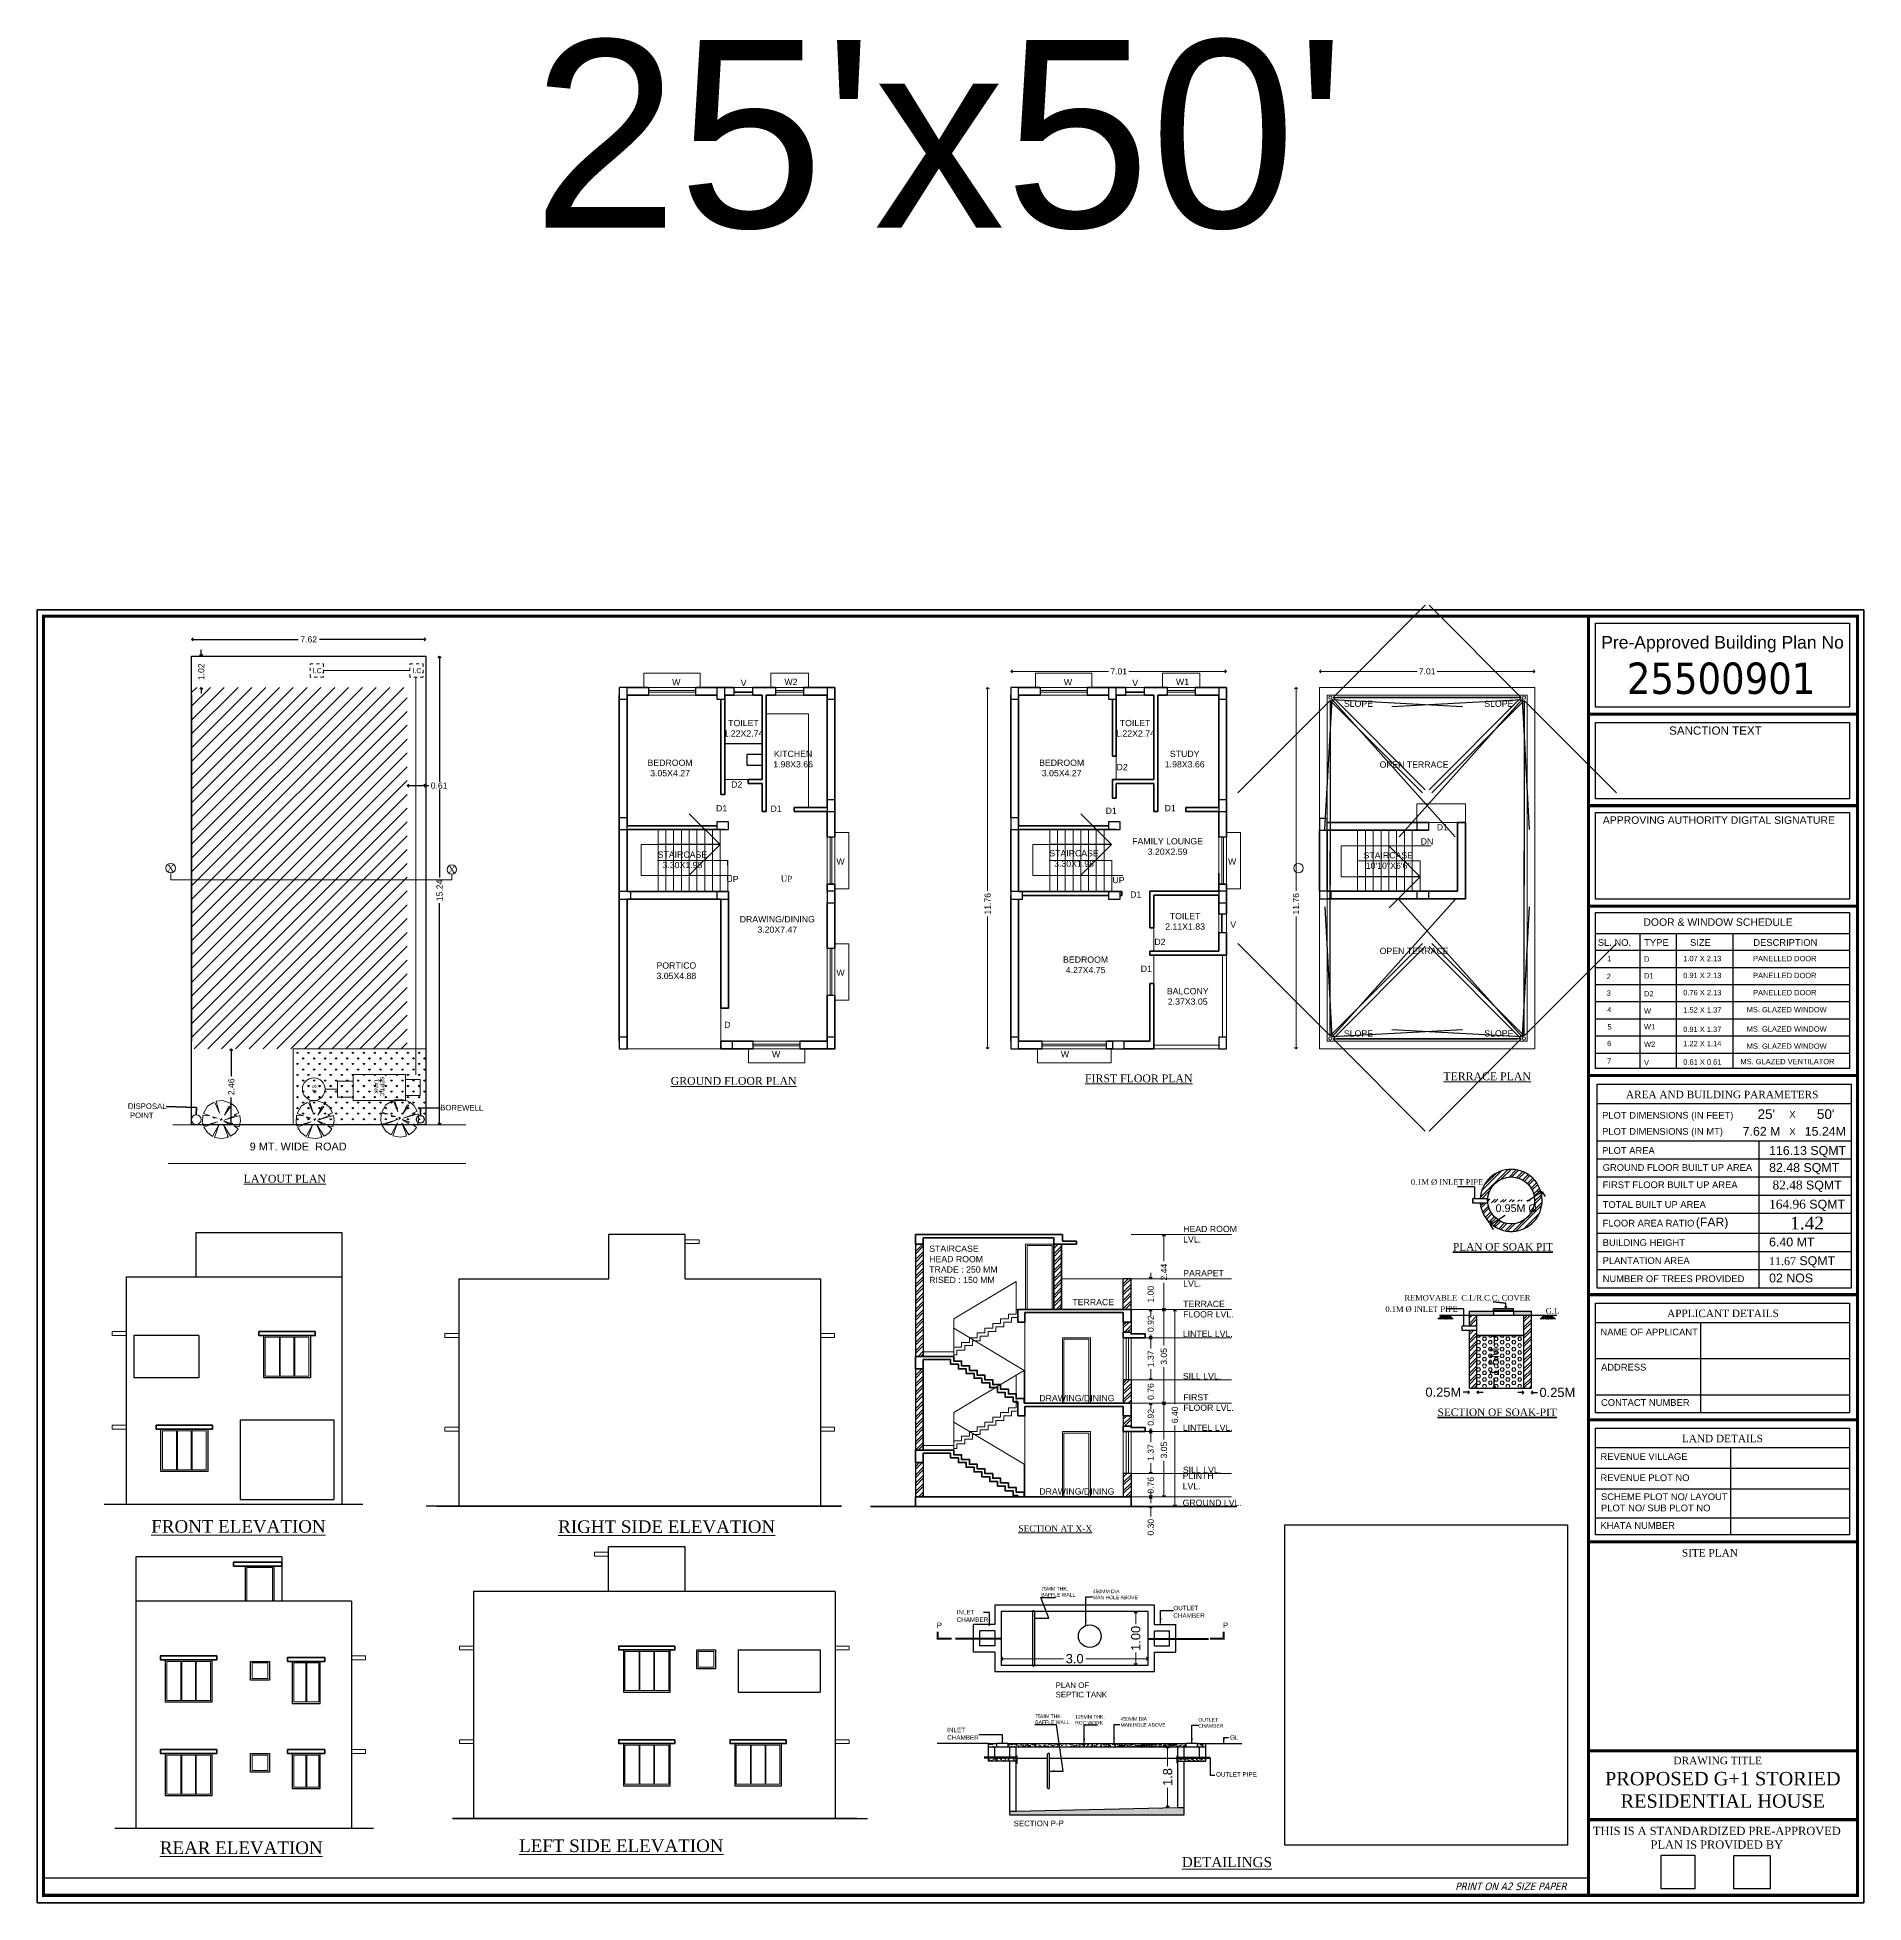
# Model space of a CAD drawing. Header units: metres. Extents: x -9626.4 to -9567, y 28762.6 to 28823.3.
import ezdxf

# ---------------------------------------------------------------- set-up
doc = ezdxf.new("R2010")
doc.units = ezdxf.units.M
doc.header["$PDMODE"] = 34
doc.header["$PDSIZE"] = -15
for name, pattern in [('CENTER2', [1.125, 0.75, -0.125, 0.125, -0.125]), ('CONTINULUS', [0]), ('DASHED', [0]), ('DASHED2', [0.375, 0.25, -0.125]), ('HIDDEN', [0.375, 0.25, -0.125])]:
    doc.linetypes.add(name, pattern=pattern)
for name, color, linetype, lineweight in [('BUA TOTAL', 3, 'Continuous', 30), ('Chajja', 23, 'DASHED', 9), ('column', 1, 'Continuous', 25), ('dim', 7, 'Continuous', 0), ('Dim.', 7, 'Continuous', 13), ('dw text', 94, 'Continuous', 9), ('ELE', 7, 'Continuous', 35), ('ele-1', 7, 'Continuous', 30), ('ELE-2', 252, 'Continuous', 18), ('ELE-3', 250, 'Continuous', 18), ('elevation', 5, 'Continuous', 13), ('FORMAT LINE', 7, 'Continuous', 25), ('HATCH', 8, 'Continuous', 0), ('IC', 31, 'Continuous', 0), ('LANDSCAPE', 66, 'Continuous', 13), ('layer', 66, 'Continuous', 15), ('Layer2', 48, 'Continuous', 15), ('LS-Tree', 96, 'Continuous', 9), ('PLAN', 7, 'Continuous', 40), ('rm text', 7, 'Continuous', 18), ('RM TXT', 7, 'Continuous', 20), ('SEC DIM', 2, 'Continuous', 15), ('SEC LINE', 3, 'Continuous', 20), ('SEC WALL', 255, 'Continuous', 30), ('sec-slab', 1, 'Continuous', 40), ('TEXT', 7, 'Continuous', 20), ('TEXT-D-W', 3, 'Continuous', 20), ('WALL', 7, 'Continuous', 25), ('WALL.', 3, 'Continuous', 30), ('win', 5, 'Continuous', 13), ('WINDOWS', 5, 'Continuous', 20)]:
    doc.layers.add(name, color=color, linetype=linetype, lineweight=lineweight)
doc.styles.add('12', font='times.ttf', dxfattribs={"height": 12})
doc.styles.add('9', font='times.ttf', dxfattribs={"height": 9})
doc.styles.add('Arial', font='arial.ttf', dxfattribs={"height": 0.2})
doc.styles.add('MtXpl_Georgia', font='georgiab.ttf')
doc.styles.add('PreDCRFont', font='arial.ttf', dxfattribs={"height": 0.25})
doc.styles.get("Standard").update_dxf_attribs({"font": 'arial.ttf', "height": 0.25})
doc.styles.add('STYLE1', font='arial.ttf', dxfattribs={"height": 0.3})
doc.styles.add('style2', font='arial.ttf', dxfattribs={"height": 0.3})
doc.styles.add('style3', font='arial.ttf', dxfattribs={"height": 12})
doc.dimstyles.new('Copy of Standard', dxfattribs={"dimtxt": 9, "dimasz": 2, "dimexe": 0.125, "dimexo": 0.125, "dimgap": 0, "dimtad": 0, "dimtoh": 1, "dimdec": 0, "dimlfac": -1, "dimzin": 0, "dimdsep": 46, "dimlunit": 4, "dimtxsty": 'Arial', "dimblk": 'OBLIQUE', "dimcen": 10, "dimse1": 1, "dimse2": 1, "dimclrd": 54, "dimclre": 252, "dimclrt": 256, "dimadec": 8, "dimazin": 0, "dimtfac": 1, "dimtdec": 0, "dimtofl": 0, "dimtmove": 1, "dimatfit": 3, "dimldrblk": 'OPEN90', "dimfxl": 0.125, "dimtolj": 1, "dimtzin": 0, "dimlwd": 0, "dimlwe": -1, "dimarcsym": 0})
doc.dimstyles.new('INT DIM', dxfattribs={"dimtxt": 0.3, "dimasz": 0.1, "dimexe": 0.18, "dimexo": 0.0625, "dimgap": 0.09, "dimtad": 0, "dimzin": 0, "dimdsep": 46, "dimtxsty": 'style2', "dimblk": 'OPEN90', "dimcen": 0.09, "dimse1": 1, "dimse2": 1, "dimclrd": 250, "dimclrt": 256, "dimadec": 0, "dimazin": 0, "dimtfac": 1, "dimtofl": 0, "dimtmove": 0, "dimatfit": 3, "dimfxl": 0.18, "dimtolj": 1, "dimtzin": 0, "dimlwd": -1, "dimarcsym": 0})
doc.dimstyles.new('RAJESH', dxfattribs={"dimtxt": 10, "dimasz": 7, "dimexe": 0.18, "dimexo": 0.0625, "dimgap": 0.09, "dimtad": 0, "dimtih": 1, "dimtoh": 1, "dimdec": 1, "dimzin": 0, "dimdsep": 46, "dimlunit": 4, "dimtxsty": 'Standard', "dimblk": 'OPEN90', "dimcen": 0.09, "dimadec": 0, "dimazin": 0, "dimtfac": 1, "dimtdec": 1, "dimtofl": 0, "dimtmove": 0, "dimatfit": 3, "dimfxl": 0.18, "dimtolj": 1, "dimtzin": 0, "dimarcsym": 0})
doc.dimstyles.get("Standard").update_dxf_attribs({"dimtxt": 0.9, "dimasz": 0.18, "dimexe": 0.18, "dimexo": 0.0625, "dimgap": 0.09, "dimtad": 0, "dimtih": 1, "dimtoh": 1, "dimdec": 4, "dimzin": 0, "dimdsep": 46, "dimtxsty": 'STYLE1', "dimcen": 0.09, "dimadec": 0, "dimazin": 0, "dimtfac": 1, "dimtdec": 4, "dimtofl": 0, "dimtmove": 0, "dimatfit": 3, "dimfxl": 1, "dimtolj": 1, "dimtzin": 0, "dimarcsym": 0})
picture_1 = doc.add_image_def('image1.png', size_in_pixel=(150, 150))
picture_2 = doc.add_image_def('image2.jpg', size_in_pixel=(235, 215))
picture_3 = doc.add_image_def('image3.jpg', size_in_pixel=(2415, 2738))
pattern_1 = [(45, (-13280.77444, 25722.39783), (-0.134703842, 0.134703842), []), (45, (-13280.68463, 25722.39783), (-0.134703842, 0.134703842), [])]
pattern_2 = [(50, (-10368.69741, 28700.4788), (0.196757633, -0.017214062), [0.020573877, -0.22631264]), (355, (-10368.69741, 28700.4788), (-0.03806204, 0.20634011), [0.0164591, -0.181050114]), (100.4514, (-10368.68101, 28700.47737), (0.15869574, 0.18912592), [0.017485104, -0.19233615]), (46.1842, (-10368.6974, 28700.53367), (0.29276381, -0.0454049), [0.03086081, -0.33946896]), (96.6356, (-10368.673, 28700.5299), (0.25639514, 0.26721841), [0.02622766, -0.28850418]), (351.1842, (-10368.6974, 28700.53367), (0.25639493, 0.26721861), [0.02468865, -0.27157517]), (21, (-10368.66998, 28700.51995), (0.16374256, -0.11044575), [0.020573877, -0.22631264]), (326, (-10368.66998, 28700.51995), (0.06674586, 0.198921967), [0.0164591, -0.181050114]), (71.4514, (-10368.65633, 28700.51075), (0.23048849, 0.088476035), [0.017485104, -0.19233615]), (37.5, (-10368.69741, 28700.47881), (0.0033356715, 0.091318894), [0, -0.178855567, 0, -0.183793297, 0, -0.18173591]), (7.5, (-10368.69741, 28700.47881), (0.072164803, 0.108194372), [0, -0.104789611, 0, -0.174740792, 0, -0.069265384]), (327.5, (-10368.758584, 28700.47881), (0.146437292, -0.006187215), [0, -0.068579589, 0, -0.213968316, 0, -0.283919496]), (317.5, (-10368.78602, 28700.47881), (0.15997867, 0.027460634), [0, -0.089153465, 0, -0.142096907, 0, -0.20162399])]
pattern_3 = [(50, (-10366.54843, 28700.4788), (0.196757633, -0.017214062), [0.020573877, -0.22631264]), (355, (-10366.54843, 28700.4788), (-0.03806204, 0.20634011), [0.0164591, -0.181050114]), (100.4514, (-10366.53204, 28700.47737), (0.15869574, 0.18912592), [0.017485104, -0.19233615]), (46.1842, (-10366.54843, 28700.53367), (0.29276381, -0.0454049), [0.03086081, -0.33946896]), (96.6356, (-10366.52404, 28700.5299), (0.25639514, 0.26721841), [0.02622766, -0.28850418]), (351.1842, (-10366.54843, 28700.53367), (0.25639493, 0.26721861), [0.02468865, -0.27157517]), (21, (-10366.521, 28700.51995), (0.16374256, -0.11044575), [0.020573877, -0.22631264]), (326, (-10366.521, 28700.51995), (0.06674586, 0.198921967), [0.0164591, -0.181050114]), (71.4514, (-10366.50736, 28700.51075), (0.23048849, 0.088476035), [0.017485104, -0.19233615]), (37.5, (-10366.54843, 28700.47881), (0.0033356715, 0.091318894), [0, -0.178855567, 0, -0.183793297, 0, -0.18173591]), (7.5, (-10366.54843, 28700.47881), (0.072164803, 0.108194372), [0, -0.104789611, 0, -0.174740792, 0, -0.069265384]), (327.5, (-10366.609606, 28700.47881), (0.146437292, -0.006187215), [0, -0.068579589, 0, -0.213968316, 0, -0.283919496]), (317.5, (-10366.63704, 28700.47881), (0.15997867, 0.027460634), [0, -0.089153465, 0, -0.142096907, 0, -0.20162399])]

msp = doc.modelspace()

# ---------------------------------------------------------------- texts
at = {"style": 'MtXpl_Georgia'}
msp.add_text('UP', height=0.192, dxfattribs=at).set_placement((-9602.232, 28795.821))
at = {"linetype": 'Continuous', "insert": (-9610.308, 28823.196), "char_height": 6.096, "attachment_point": 1, "style": 'style2'}
msp.add_mtext_dynamic_manual_height_columns("25'x50' ", width=1284.19979, gutter_width=40, heights=[0], dxfattribs=at)
at = {"layer": 'dw text', "linetype": 'CONTINULUS', "ltscale": 0.05, "style": 'Arial'}
for s, height, p in [('SL. NO. ', 0.2183, (-9575.662, 28793.735)), ('TYPE ', 0.2183, (-9574.153, 28793.735)), ('SIZE ', 0.2183, (-9572.661, 28793.735)), (' DESCRIPTION  ', 0.21827, (-9570.689, 28793.735))]:
    msp.add_text(s, height=height, dxfattribs=at).set_placement(p)
at = {"layer": 'dw text', "linetype": 'CONTINULUS', "ltscale": 0.05, "attachment_point": 1, "style": 'Arial'}
for s, width, gutter_width, insert, char_height in [('Pre-Approved Building Plan No', 16.3543, 2.041, (-9575.552, 28803.812), 0.40828), ('{\\fTahoma|b0|i0|c0|p34;25500901}', 40.88575, 5.103, (-9574.716, 28802.95), 1.0207), ('SANCTION TEXT', 10.79384, 1.347, (-9573.342, 28800.872), 0.26946), ('APPROVING AUTHORITY DIGITAL SIGNATURE', 9.71445, 1.213, (-9575.497, 28797.947), 0.24252), ('{\\fTimes New Roman|b0|i0|c0|p18;AREA AND BUILDING PARAMETERS}', 6.83024, 1.5, (-9574.746, 28789.021), 0.24252), ("25'", 1.428, 1, (-9570.465, 28788.419), 0.3143), ("50'", 1.428, 1, (-9568.535, 28788.419), 0.3143), ('7.62 M', 1.428, 1, (-9570.951, 28787.846), 0.2881), ('15.24M', 1.428, 1, (-9568.932, 28787.846), 0.2881), ('116.13 SQMT', 2.83811, 1, (-9570.091, 28787.223), 0.28811), ('82.48 SQMT', 2.83811, 1, (-9570.091, 28786.668), 0.2881), (' {\\fTimes New Roman|b0|i0|c0|p18;82.48 }SQMT', 2.83811, 1, (-9570.091, 28786.099), 0.28811), ('{\\fTimes New Roman|b0|i0|c0|p18;164.96} SQMT', 2.83811, 1, (-9570.091, 28785.476), 0.28811), ('{\\fTimes New Roman|b0|i0|c0|p18;1.42}', 2.83811, 1, (-9569.404, 28784.925), 0.41488), ('6.40 MT', 2.83811, 1, (-9570.091, 28784.246), 0.2881), ('{\\fTimes New Roman|b0|i0|c0|p18;\\H0.89286x;11.67} SQMT', 2.83811, 1, (-9570.091, 28783.638), 0.28811), ('02 NOS', 2.83811, 1, (-9570.091, 28783.075), 0.2881), ('{\\fTimes New Roman|b0|i0|c0|p18;APPLICANT DETAILS}', 4.36638, 1.5, (-9573.408, 28781.901), 0.24252), ('{\\fTimes New Roman|b0|i0|c0|p18;LAND DETAILS}', 4.36638, 1.5, (-9572.926, 28777.832), 0.24252), ('{\\fTimes New Roman|b0|i0|c0|p18;SITE PLAN}', 4.36638, 1.5, (-9572.926, 28774.114), 0.24252), ('{\\fTimes New Roman|b0|i0|c0|p18;DRAWING TITLE}', 4.36638, 1.5, (-9573.2, 28767.358), 0.24252), ('\\pxqc;{\\fTimes New Roman|b0|i0|c0|p18;PROPOSED G+1 STORIED RESIDENTIAL HOUSE}', 8.87925, 1.5, (-9576.036, 28766.865), 0.43653), ('\\pxqc;{\\fTimes New Roman|b0|i0|c0|p18;THIS IS A STANDARDIZED PRE-APPROVED PLAN IS PROVIDED BY}', 8.15686, 1.5, (-9575.869, 28765.08), 0.26677), ('{\\fTahoma|b0|i1|c0|p34;\\C251;\\c6710371;PRINT ON A2 SIZE PAPER}', 5.01359, 0.6, (-9580.3, 28763.265), 0.24497)]:
    msp.add_mtext_dynamic_manual_height_columns(s, width=width, gutter_width=gutter_width, heights=[0], dxfattribs=dict(at, insert=insert, char_height=char_height))
for s, insert, char_height, width in [('DOOR & WINDOW SCHEDULE', (-9574.179, 28794.629), 0.24252, 9.71445), ('PLOT DIMENSIONS (IN FEET)', (-9575.521, 28788.334), 0.21827, 4.57276), ('X', (-9569.432, 28788.362), 0.218, 3.92974), ('PLOT DIMENSIONS (IN MT)', (-9575.521, 28787.808), 0.21827, 3.92974), ('X', (-9569.432, 28787.8), 0.218, 3.92974), ('PLOT AREA', (-9575.521, 28787.188), 0.2183, 3.92974), ('GROUND FLOOR BUILT UP AREA', (-9575.503, 28786.634), 0.21827, 5.69734), ('FIRST FLOOR BUILT UP AREA', (-9575.503, 28786.072), 0.21827, 4.95308), ('TOTAL BUILT UP AREA', (-9575.503, 28785.431), 0.21827, 3.92974), ('FLOOR AREA RATIO ', (-9575.503, 28784.824), 0.21827, 3.92974), ('(FAR)', (-9572.471, 28784.891), 0.2837, 5.10866), ('BUILDING HEIGHT', (-9575.503, 28784.192), 0.21827, 3.92974), ('PLANTATION AREA', (-9575.503, 28783.604), 0.21827, 3.92974), ('NUMBER OF TREES PROVIDED', (-9575.503, 28783.016), 0.21827, 5.16791), ('NAME OF APPLICANT', (-9575.575, 28781.282), 0.21827, 3.92974), ('ADDRESS', (-9575.557, 28780.139), 0.2183, 5.69734), ('CONTACT NUMBER', (-9575.557, 28778.99), 0.21827, 4.95308), ('REVENUE VILLAGE', (-9575.575, 28777.233), 0.21827, 4.95308), ('REVENUE PLOT NO', (-9575.575, 28776.542), 0.21827, 3.12071), ('SCHEME PLOT NO/ LAYOUT PLOT NO/ SUB PLOT NO', (-9575.557, 28775.925), 0.21827, 4.42313), ('\\pxqc;{\\fTimes New Roman|b0|i0|c0|p18;\\LFRONT ELEVATION}', (-9628.049, 28775.055), 0.40828, 16.3543), ('\\pxqc;{\\fTimes New Roman|b0|i0|c0|p18;\\LRIGHT SIDE ELEVATION}', (-9614.122, 28775.047), 0.40828, 16.3543), ('KHATA NUMBER', (-9575.575, 28774.989), 0.21827, 3.12071), ('\\pxqc;{\\fTimes New Roman|b0|i0|c0|p18;\\LREAR ELEVATION}', (-9627.958, 28764.602), 0.40828, 16.3543), ('\\pxqc;{\\fTimes New Roman|b0|i0|c0|p18;\\LREAR ELEVATION}', (-9627.958, 28764.602), 0.40828, 16.3543), ('\\pxqc;{\\fTimes New Roman|b0|i0|c0|p18;\\LLEFT SIDE ELEVATION}', (-9615.597, 28764.668), 0.40828, 16.3543), ('{\\fTimes New Roman|b0|i0|c0|p18;\\H0.8x;\\LDETAILINGS}', (-9589.191, 28764.097), 0.40828, 16.3543)]:
    msp.add_mtext(s, dxfattribs=dict(at, insert=insert, char_height=char_height, width=width))
at = {"layer": 'rm text', "ltscale": 0.9, "style": 'STYLE1'}
for s, insert, char_height, width, attachment_point in [('{\\H1.27x;SLOPE}   ', (-9583.919, 28801.712), 0.16, 2.52853, 1), ('{\\H1.27x;SLOPE}   ', (-9579.353, 28801.712), 0.16, 2.52853, 1), ('{\\H1.27x;SLOPE}   ', (-9583.919, 28790.989), 0.16, 2.52853, 1), ('{\\H1.27x;SLOPE}   ', (-9579.353, 28790.989), 0.16, 2.52853, 1), ('STAIRCASE\\PHEAD ROOM\\PTRADE : 250 MM\\PRISED : 150 MM', (-9597.406, 28782.763), 0.2032, 2.57679, 7), ('TERRACE', (-9592.75, 28782.044), 0.2032, 1.52288, 7), ('DRAWING/DINING', (-9593.825, 28778.917), 0.2032, 1.52288, 7), ('PLINTH LVL.', (-9589.164, 28776.057), 0.2032, 1.52288, 7), ('DRAWING/DINING', (-9593.825, 28775.883), 0.2032, 1.52288, 7), ('GROUND LVL.', (-9589.164, 28775.516), 0.2032, 2.42852, 7)]:
    msp.add_mtext(s, dxfattribs=dict(at, insert=insert, char_height=char_height, width=width, attachment_point=attachment_point))
at = {"layer": 'rm text', "insert": (-9622.076, 28796.258), "char_height": 0.2171, "attachment_point": 5, "style": 'Arial'}
msp.add_mtext('{\\fTimes New Roman|b0|i0|c0|p18;\\C1;X}', dxfattribs=at)
at = {"layer": 'rm text', "color": 7, "insert": (-9623.469, 28788.615), "char_height": 0.18, "attachment_point": 1, "rotation": 359.52367}
msp.add_mtext_dynamic_manual_height_columns('{\\fArial TUR|b0|i0|c162|p34;DISPOSAL\\P}{\\fArial TUR|b0|i0|c162|p34; POINT }', width=1.6038, gutter_width=654.991, heights=[0.682], dxfattribs=at)
at = {"layer": 'rm text', "char_height": 0.2032, "attachment_point": 1}
for s, insert, width in [('HEAD ROOM\\PLVL.', (-9589.147, 28784.627), 2.12517), ('PARAPET LVL.', (-9589.147, 28783.189), 1.69328), ('TERRACE FLOOR LVL.', (-9589.147, 28782.189), 1.69328), ('LINTEL LVL.', (-9589.158, 28781.214), 1.90394), ('SILL LVL.', (-9589.158, 28779.84), 1.90394), ('FIRST\\PFLOOR LVL.', (-9589.142, 28779.152), 1.90394), ('LINTEL LVL.', (-9589.158, 28778.162), 1.90394), ('SILL LVL.', (-9589.158, 28776.792), 1.90394)]:
    msp.add_mtext(s, dxfattribs=dict(at, insert=insert, width=width))
at = {"layer": 'RM TXT', "char_height": 0.2032, "attachment_point": 5, "style": 'Arial'}
for s, insert in [('\\pxqc;TOILET\\P1.22X2.74', (-9603.448, 28800.813)), ('\\pxqc;TOILET\\P1.22X2.74', (-9590.712, 28800.813)), ('\\pxqc;BEDROOM\\P3.05X4.27', (-9605.835, 28799.52)), ('\\pxqc;KITCHEN\\P1.98X3.66', (-9601.833, 28799.808)), ('\\pxqc;BEDROOM\\P3.05X4.27', (-9593.098, 28799.52)), ('\\pxqc;STUDY\\P1.98X3.66', (-9589.096, 28799.808)), ('\\pxqc;OPEN TERRACE', (-9581.637, 28799.629)), ('\\pxqc;FAMILY LOUNGE\\P3.20X2.59', (-9589.654, 28796.966)), ('\\pxqc;DN', (-9581.217, 28797.131)), ('\\pxqc;STAIRCASE\\P3.30X1.98', (-9605.433, 28796.532)), ('\\pxqc;STAIRCASE\\P3.30X1.98', (-9592.697, 28796.576)), ("\\pxqc;STAIRCASE\\P10'10''X6'6''", (-9582.476, 28796.509)), ('\\pxqc;UP', (-9603.805, 28795.909)), ('\\pxqc;UP', (-9591.25, 28795.875)), ('\\pxqc;TOILET\\P2.11X1.83', (-9589.084, 28794.53)), ('\\pxqc;DRAWING/DINING\\P3.20X7.47', (-9602.347, 28794.43)), ('\\pxqc;OPEN TERRACE', (-9581.637, 28793.568)), ('\\pxqc;PORTICO\\P3.05X4.88', (-9605.63, 28792.924)), ('\\pxqc;BEDROOM\\P4.27X4.75', (-9592.32, 28793.116)), ('\\pxqc;BALCONY\\P2.37X3.05', (-9588.998, 28792.089))]:
    msp.add_mtext_dynamic_manual_height_columns(s, width=66.94985, gutter_width=1, heights=[0], dxfattribs=dict(at, insert=insert))
at = {"layer": 'TEXT', "lineweight": 40, "style": '9'}
for s, height, p in [('0.1M %%C INLET PIPE', 0.18225, (-9581.743, 28785.964)), ('REMOVABLE  C.I./R.C.C. COVER', 0.18225, (-9581.952, 28782.195)), ('0.1M %%C INLET PIPE', 0.18225, (-9582.57, 28781.829)), ('G.L', 0.1822, (-9577.356, 28781.772))]:
    msp.add_text(s, height=height, dxfattribs=at).set_placement(p)
at = {"layer": 'TEXT', "linetype": 'Continuous', "lineweight": 40, "style": '12'}
for s, p in [('%%UPLAN OF SOAK PIT', (-9580.372, 28783.825)), ('%%USECTION OF SOAK-PIT', (-9580.871, 28778.442))]:
    msp.add_text(s, height=0.243, dxfattribs=at).set_placement(p)
at = {"layer": 'TEXT', "char_height": 0.254}
for s, insert, attachment_point in [('{\\fTimes New Roman|b0|i0|c0|p18;\\LGROUND FLOOR PLAN}', (-9605.813, 28789.211), 7), ('{\\fTimes New Roman|b0|i0|c0|p18;\\LFIRST FLOOR PLAN}', (-9588.843, 28789.293), 9), ('{\\fTimes New Roman|b0|i0|c0|p18;\\LTERRACE PLAN}', (-9577.838, 28789.361), 9), ('{\\fTimes New Roman|b0|i0|c0|p18;\\LLAYOUT PLAN}', (-9619.702, 28786.03), 7)]:
    msp.add_mtext_dynamic_manual_height_columns(s, width=382.95772, gutter_width=654.991, heights=[37.455], dxfattribs=dict(at, insert=insert, attachment_point=attachment_point))
at = {"layer": 'TEXT', "char_height": 0.254, "attachment_point": 9}
for s, insert, width in [('9 MT. WIDE  ROAD', (-9616.353, 28787.077, 3.914), 8.87568), ('{\\fTimes New Roman|b0|i0|c0|p18;\\H0.8x;\\LSECTION AT X-X\\P\\H1.25x; }', (-9592.105, 28774.288), 2.55937)]:
    msp.add_mtext(s, dxfattribs=dict(at, insert=insert, width=width))
at = {"layer": 'TEXT', "color": 7, "attachment_point": 1}
for s, insert, char_height, width in [('75MM THK. \\PBAFFLE WALL', (-9593.762, 28772.883), 0.11704, 3.33893), ('450MM DIA \\PMAN HOLE ABOVE', (-9592.082, 28772.795), 0.11704, 3.33893), ('{\\H1.25x;P}', (-9597.161, 28771.725), 0.1463, 4.17367), ('INLET \\PCHAMBER', (-9596.512, 28772.136), 0.1463, 4.17367), ('OUTLET \\PCHAMBER', (-9589.465, 28772.268), 0.1463, 4.17367), ('{\\H1.25x;P}', (-9587.856, 28771.725), 0.1463, 4.17367), ('{\\H1.25x;PLAN OF SEPTIC TANK}', (-9593.297, 28769.776), 0.1463, 1.93869), ('75MM THK. \\PBAFFLE WALL', (-9593.957, 28768.733), 0.11704, 3.33893), ('125MM THK. \\PRCC WORK', (-9592.659, 28768.717), 0.11704, 3.33893), ('INLET \\PCHAMBER', (-9596.82, 28768.304), 0.1463, 4.17367), ('450MM DIA \\PMAN HOLE ABOVE', (-9591.186, 28768.646), 0.11704, 3.33893), ('OUTLET \\PCHAMBER', (-9588.653, 28768.616), 0.117, 3.33893), ('GL', (-9587.621, 28768.059), 0.1463, 4.17367), ('OUTLET PIPE', (-9588.078, 28766.859), 0.1463, 4.17367), ('{\\H1.25x;SECTION P-P}', (-9594.661, 28765.282), 0.1463, 4.17367)]:
    msp.add_mtext(s, dxfattribs=dict(at, insert=insert, char_height=char_height, width=width))
at = {"layer": 'TEXT-D-W', "style": 'STYLE1'}
for p in [(-9603.537, 28802.185), (-9590.801, 28802.185), (-9587.614, 28794.324)]:
    msp.add_text('V', height=0.203, dxfattribs=at).set_placement(p)
at = {"layer": 'TEXT-D-W', "color": 18, "true_color": 0x000000}
for s, height, p in [('1', 0.174, (-9575.356, 28793.233)), ('D ', 0.1737, (-9574.158, 28793.216)), ('1.07 X 2.13', 0.1737, (-9572.884, 28793.235)), ('PANELLED DOOR       ', 0.1737, (-9570.611, 28793.235)), ('2', 0.174, (-9575.373, 28792.653)), ('D1', 0.1737, (-9574.158, 28792.674)), ('0.91 X 2.13', 0.1737, (-9572.884, 28792.685)), ('PANELLED DOOR       ', 0.1737, (-9570.611, 28792.684)), ('3', 0.174, (-9575.373, 28792.11)), ('D2', 0.1737, (-9574.158, 28792.091)), ('0.76 X 2.13', 0.1737, (-9572.884, 28792.127)), ('MS. GLAZED WINDOW', 0.1737, (-9570.819, 28791.573)), ('PANELLED DOOR       ', 0.1737, (-9570.611, 28792.127)), ('4', 0.174, (-9575.356, 28791.571)), ('5', 0.174, (-9575.348, 28791.015)), ('W', 0.174, (-9574.158, 28791.526)), ('W1', 0.1737, (-9574.158, 28791.014)), ('1.52 X 1.37', 0.1737, (-9572.884, 28791.563)), ('6', 0.174, (-9575.359, 28790.473)), ('W2', 0.1737, (-9574.158, 28790.448)), ('0.91 X 1.37', 0.1737, (-9572.884, 28790.933)), ('1.22 X 1.14', 0.1737, (-9572.882, 28790.468)), ('MS. GLAZED WINDOW', 0.1737, (-9570.819, 28790.943)), ('MS. GLAZED WINDOW', 0.1737, (-9570.819, 28790.385)), ('7', 0.174, (-9575.359, 28789.904)), ('V', 0.174, (-9574.158, 28789.849)), ('0.61 X 0.61', 0.1737, (-9572.882, 28789.87)), ('MS. GLAZED VENTILATOR', 0.1737, (-9571.023, 28789.884))]:
    msp.add_text(s, height=height, dxfattribs=at).set_placement(p)
at = {"layer": 'TEXT-D-W', "attachment_point": 5, "style": 'STYLE1'}
for s, insert, char_height in [('W', (-9605.631, 28802.308), 0.203), ('W2', (-9601.903, 28802.322), 0.2032), ('W', (-9592.895, 28802.308), 0.203), ('W1', (-9589.167, 28802.322), 0.2032), ('D2', (-9591.13, 28799.55), 0.2032), ('D2', (-9603.665, 28798.984), 0.2032), ('D1', (-9604.159, 28798.21), 0.2032), ('D1', (-9602.387, 28798.194), 0.2032), ('D1', (-9591.486, 28798.129), 0.2032), ('D1', (-9589.568, 28798.216), 0.2032), ('D1', (-9580.716, 28797.594), 0.2032), ('W', (-9600.29, 28796.482), 0.203), ('W', (-9587.554, 28796.482), 0.203), ('D1', (-9590.688, 28795.404), 0.2032), ('D2', (-9589.903, 28793.865), 0.2032), ('W', (-9600.29, 28792.862), 0.203), ('D1', (-9590.344, 28792.989), 0.2032), ('D', (-9603.971, 28791.167), 0.203), ('W', (-9602.386, 28790.21), 0.203), ('W', (-9592.991, 28790.21), 0.203)]:
    msp.add_mtext_dynamic_manual_height_columns(s, width=66.94985, gutter_width=1, heights=[0], dxfattribs=dict(at, insert=insert, char_height=char_height))

# ---------------------------------------------------------------- blocks, each defined once
blk = doc.blocks.new('_Open90')
at = {"layer": 'PLAN', "color": 0, "lineweight": -2}
for p, q in [((-0.5, 0.5), (0, 0)), ((0, 0), (-1, 0)), ((0, 0), (-0.5, -0.5))]:
    blk.add_line(p, q, dxfattribs=at)
blk = doc.blocks.new('*D5')
at = {"color": 0, "linetype": 'Continuous', "lineweight": -2, "transparency": 16777216}
for p, q in [((-9577.473, 28785.732), (-9577.377, 28785.58)), ((-9577.685, 28785.598), (-9577.962, 28785.422)), ((-9579.159, 28784.662), (-9579.063, 28784.51)), ((-9578.948, 28784.796), (-9578.67, 28784.972))]:
    blk.add_line(p, q, dxfattribs=at)
at = {"layer": 'Defpoints', "color": 0, "transparency": 16777216}
for p in [(-9577.71, 28786.105), (-9577.473, 28785.732), (-9579.396, 28785.036)]:
    blk.add_point(p, dxfattribs=at)
at = {"color": 0, "lineweight": -2, "transparency": 16777216, "xscale": 0.25, "yscale": 0.25, "zscale": 0.25}
for p, rotation in [((-9577.473, 28785.732), 32.39695009193054), ((-9579.159, 28784.662), 212.3969500919305)]:
    blk.add_blockref('_Open90', p, dxfattribs=dict(at, rotation=rotation))
at = {"color": 0, "transparency": 16777216, "insert": (-9578.316, 28785.197), "char_height": 0.25, "attachment_point": 5}
blk.add_mtext('\\A1;0.95M %%C', dxfattribs=at)
blk = doc.blocks.new('*D6')
at = {"layer": 'Defpoints', "color": 0, "linetype": 'ByBlock', "ltscale": 5, "transparency": 16777216}
for p in [(-9578.067, 28779.356), (-9577.823, 28779.346), (-9577.823, 28779.207)]:
    blk.add_point(p, dxfattribs=at)
at = {"layer": 'WALL', "color": 250, "ltscale": 5, "transparency": 16777216}
for p, q in [((-9578.167, 28779.207), (-9578.267, 28779.207)), ((-9577.723, 28779.207), (-9577.623, 28779.207))]:
    blk.add_line(p, q, dxfattribs=at)
at = {"layer": 'WALL', "color": 250, "linetype": 'ByBlock', "ltscale": 5, "transparency": 16777216, "xscale": 0.1, "yscale": 0.1, "zscale": 0.1}
blk.add_blockref('_Open90', (-9578.067, 28779.207), dxfattribs=at)
at = {"layer": 'WALL', "color": 250, "linetype": 'ByBlock', "ltscale": 5, "transparency": 16777216, "xscale": 0.1, "yscale": 0.1, "zscale": 0.1, "rotation": 180}
blk.add_blockref('_Open90', (-9577.823, 28779.207), dxfattribs=at)
at = {"layer": 'WALL', "linetype": 'ByBlock', "lineweight": 40, "ltscale": 5, "transparency": 16777216, "insert": (-9576.976, 28779.207), "char_height": 0.3, "attachment_point": 5, "style": 'style2'}
blk.add_mtext('\\A1;0.25M', dxfattribs=at)
blk = doc.blocks.new('*D7')
at = {"layer": 'Defpoints', "color": 0, "linetype": 'ByBlock', "ltscale": 5, "transparency": 16777216}
for p in [(-9579.839, 28779.346), (-9579.839, 28779.215), (-9579.595, 28779.346)]:
    blk.add_point(p, dxfattribs=at)
at = {"layer": 'WALL', "color": 250, "ltscale": 5, "transparency": 16777216}
for p, q in [((-9579.939, 28779.215), (-9580.039, 28779.215)), ((-9579.495, 28779.215), (-9579.395, 28779.215))]:
    blk.add_line(p, q, dxfattribs=at)
at = {"layer": 'WALL', "color": 250, "linetype": 'ByBlock', "ltscale": 5, "transparency": 16777216, "xscale": 0.1, "yscale": 0.1, "zscale": 0.1}
blk.add_blockref('_Open90', (-9579.839, 28779.215), dxfattribs=at)
at = {"layer": 'WALL', "color": 250, "linetype": 'ByBlock', "ltscale": 5, "transparency": 16777216, "xscale": 0.1, "yscale": 0.1, "zscale": 0.1, "rotation": 180}
blk.add_blockref('_Open90', (-9579.595, 28779.215), dxfattribs=at)
at = {"layer": 'WALL', "linetype": 'ByBlock', "lineweight": 40, "ltscale": 5, "transparency": 16777216, "insert": (-9580.686, 28779.215), "char_height": 0.3, "attachment_point": 5, "style": 'style2'}
blk.add_mtext('\\A1;0.25M', dxfattribs=at)
blk = doc.blocks.new('*D8')
at = {"layer": 'Defpoints', "color": 0, "linetype": 'ByBlock', "ltscale": 5, "transparency": 16777216}
for p in [(-9579.096, 28781.064), (-9579.096, 28779.346), (-9579.028, 28779.346)]:
    blk.add_point(p, dxfattribs=at)
at = {"layer": 'WALL', "color": 250, "ltscale": 5, "transparency": 16777216}
for p, q in [((-9579.028, 28780.964), (-9579.028, 28780.722)), ((-9579.028, 28779.446), (-9579.028, 28779.688))]:
    blk.add_line(p, q, dxfattribs=at)
at = {"layer": 'WALL', "color": 250, "linetype": 'ByBlock', "ltscale": 5, "transparency": 16777216, "xscale": 0.1, "yscale": 0.1, "zscale": 0.1}
for p, rotation in [((-9579.028, 28781.064), 90), ((-9579.028, 28779.346), 270)]:
    blk.add_blockref('_Open90', p, dxfattribs=dict(at, rotation=rotation))
at = {"layer": 'WALL', "linetype": 'ByBlock', "lineweight": 40, "ltscale": 5, "transparency": 16777216, "insert": (-9579.028, 28780.205), "char_height": 0.3, "attachment_point": 5, "rotation": 90, "style": 'style2'}
blk.add_mtext('\\A1;1.5M', dxfattribs=at)
blk = doc.blocks.new('*D9')
at = {"layer": 'BUA TOTAL', "color": 250, "ltscale": 0.05, "transparency": 16777216}
for p, q in [((-9620.105, 28790.282), (-9620.105, 28789.501)), ((-9620.105, 28788.018), (-9620.105, 28788.798))]:
    blk.add_line(p, q, dxfattribs=at)
at = {"layer": 'Defpoints', "color": 0, "linetype": 'CONTINULUS', "ltscale": 0.05, "transparency": 16777216}
for p in [(-9620.436, 28790.382), (-9620.436, 28787.918), (-9620.105, 28787.918)]:
    blk.add_point(p, dxfattribs=at)
at = {"layer": 'BUA TOTAL', "color": 250, "linetype": 'CONTINULUS', "ltscale": 0.05, "transparency": 16777216, "xscale": 0.1, "yscale": 0.1, "zscale": 0.1}
for p, rotation in [((-9620.105, 28790.382), 90), ((-9620.105, 28787.918), 270)]:
    blk.add_blockref('_Open90', p, dxfattribs=dict(at, rotation=rotation))
at = {"layer": 'BUA TOTAL', "linetype": 'CONTINULUS', "ltscale": 0.05, "transparency": 16777216, "insert": (-9620.105, 28789.15), "char_height": 0.2, "attachment_point": 5, "rotation": 90, "style": 'Arial', "bg_fill": 3, "box_fill_scale": 1.1, "bg_fill_color": 9, "bg_fill_true_color": 13158600, "bg_fill_transparency": 0}
blk.add_mtext('\\A1;2.46', dxfattribs=at)
blk = doc.blocks.new('*D10')
at = {"layer": 'BUA TOTAL', "color": 250, "ltscale": 0.05, "transparency": 16777216}
for p, q in [((-9613.331, 28803.058), (-9613.331, 28795.956)), ((-9613.331, 28788.018), (-9613.331, 28795.12))]:
    blk.add_line(p, q, dxfattribs=at)
at = {"layer": 'Defpoints', "color": 0, "linetype": 'CONTINULUS', "ltscale": 0.05, "transparency": 16777216}
for p in [(-9613.777, 28803.158), (-9613.777, 28787.918), (-9613.331, 28787.918)]:
    blk.add_point(p, dxfattribs=at)
at = {"layer": 'BUA TOTAL', "color": 250, "linetype": 'CONTINULUS', "ltscale": 0.05, "transparency": 16777216, "xscale": 0.1, "yscale": 0.1, "zscale": 0.1}
for p, rotation in [((-9613.331, 28803.158), 90), ((-9613.331, 28787.918), 270)]:
    blk.add_blockref('_Open90', p, dxfattribs=dict(at, rotation=rotation))
at = {"layer": 'BUA TOTAL', "linetype": 'CONTINULUS', "ltscale": 0.05, "transparency": 16777216, "insert": (-9613.331, 28795.538), "char_height": 0.2, "attachment_point": 5, "rotation": 90, "style": 'Arial', "bg_fill": 3, "box_fill_scale": 1.1, "bg_fill_color": 9, "bg_fill_true_color": 13158600, "bg_fill_transparency": 0}
blk.add_mtext('\\A1;15.24', dxfattribs=at)
blk = doc.blocks.new('*D11')
at = {"layer": 'BUA TOTAL', "color": 250, "ltscale": 0.05, "transparency": 16777216}
for p, q in [((-9621.297, 28803.702), (-9617.934, 28803.702)), ((-9613.877, 28803.702), (-9617.239, 28803.702))]:
    blk.add_line(p, q, dxfattribs=at)
at = {"layer": 'Defpoints', "color": 0, "linetype": 'CONTINULUS', "ltscale": 0.05, "transparency": 16777216}
for p in [(-9621.397, 28803.702), (-9621.397, 28803.158), (-9613.777, 28803.158)]:
    blk.add_point(p, dxfattribs=at)
at = {"layer": 'BUA TOTAL', "color": 250, "linetype": 'CONTINULUS', "ltscale": 0.05, "transparency": 16777216, "xscale": 0.1, "yscale": 0.1, "zscale": 0.1, "rotation": 180}
blk.add_blockref('_Open90', (-9621.397, 28803.702), dxfattribs=at)
at = {"layer": 'BUA TOTAL', "color": 250, "linetype": 'CONTINULUS', "ltscale": 0.05, "transparency": 16777216, "xscale": 0.1, "yscale": 0.1, "zscale": 0.1}
blk.add_blockref('_Open90', (-9613.777, 28803.702), dxfattribs=at)
at = {"layer": 'BUA TOTAL', "linetype": 'CONTINULUS', "ltscale": 0.05, "transparency": 16777216, "insert": (-9617.587, 28803.702), "char_height": 0.2, "attachment_point": 5, "style": 'Arial', "bg_fill": 3, "box_fill_scale": 1.1, "bg_fill_color": 9, "bg_fill_true_color": 13158600, "bg_fill_transparency": 0}
blk.add_mtext('\\A1;7.62', dxfattribs=at)
blk = doc.blocks.new('CFGUHY')
at = {"layer": 'IC', "linetype": 'DASHED2', "ltscale": 2}
blk.add_lwpolyline([(53916.3, -2420.9), (53956.1, -2420.9), (53956.1, -2460.6), (53916.3, -2460.6)], close=True, dxfattribs=at)
at = {"ltscale": 5, "insert": (53924.1, -2433.9), "char_height": 15, "width": 31.257, "attachment_point": 1, "style": 'PreDCRFont'}
blk.add_mtext('I.C.', dxfattribs=at)
blk = doc.blocks.new('A$C4CE71B6A')
at = {"layer": 'IC', "linetype": 'HIDDEN', "ltscale": 25}
blk.add_line((0.737, 1.847), (0.737, 1.384), dxfattribs=at)
for points in [[(0.973, 4.431), (0.973, 4.992), (0.37, 4.992), (0.37, 4.431)], [(1.038, 2.449), (1.038, 1.847), (0.435, 1.847), (0.435, 2.449)]]:
    blk.add_lwpolyline(points, dxfattribs=at)
at = {"layer": 'IC', "linetype": 'Continuous', "ltscale": 25}
blk.add_lwpolyline([(1.168, 4.431), (1.168, 2.449), (0.175, 2.449), (0.175, 4.431)], close=True, dxfattribs=at)
blk.add_circle((0.737, 0.95), 0.433, dxfattribs=at)
at = {"layer": 'IC', "style": 'style3'}
for s, p in [('SEPTIC ', (0.252, 3.474)), ('TANK', (0.349, 3.25)), ('S.P', (0.566, 0.891))]:
    blk.add_text(s, height=0.1524, dxfattribs=at).set_placement(p)
blk = doc.blocks.new('_Oblique')
at = {"color": 0, "linetype": 'ByBlock', "lineweight": -2}
blk.add_line((-0.5, -0.5), (0.5, 0.5), dxfattribs=at)
blk = doc.blocks.new('*D12')
at = {"layer": 'Defpoints', "color": 0, "ltscale": 0.05, "transparency": 16777216}
for p in [(-9594.751, 28802.662), (-9594.751, 28802.142), (-9587.737, 28802.142)]:
    blk.add_point(p, dxfattribs=at)
at = {"layer": 'Dim.', "color": 250, "ltscale": 0.05, "transparency": 16777216}
for p, q in [((-9594.651, 28802.662), (-9591.574, 28802.662)), ((-9587.837, 28802.662), (-9590.914, 28802.662))]:
    blk.add_line(p, q, dxfattribs=at)
at = {"layer": 'Dim.', "color": 250, "ltscale": 0.05, "transparency": 16777216, "xscale": 0.1, "yscale": 0.1, "zscale": 0.1, "rotation": 180}
blk.add_blockref('_Open90', (-9594.751, 28802.662), dxfattribs=at)
at = {"layer": 'Dim.', "color": 250, "ltscale": 0.05, "transparency": 16777216, "xscale": 0.1, "yscale": 0.1, "zscale": 0.1}
blk.add_blockref('_Open90', (-9587.737, 28802.662), dxfattribs=at)
at = {"layer": 'Dim.', "ltscale": 0.05, "transparency": 16777216, "insert": (-9591.244, 28802.662), "char_height": 0.2, "attachment_point": 5, "style": 'Arial'}
blk.add_mtext('\\A1;7.01', dxfattribs=at)
blk = doc.blocks.new('*D13')
at = {"layer": 'Defpoints', "color": 0, "ltscale": 0.05, "transparency": 16777216}
for p in [(-9595.507, 28802.142), (-9594.751, 28802.142), (-9594.751, 28790.382)]:
    blk.add_point(p, dxfattribs=at)
at = {"layer": 'Dim.', "color": 250, "ltscale": 0.05, "transparency": 16777216}
for p, q in [((-9595.507, 28802.042), (-9595.507, 28795.521)), ((-9595.507, 28790.482), (-9595.507, 28794.685))]:
    blk.add_line(p, q, dxfattribs=at)
at = {"layer": 'Dim.', "color": 250, "ltscale": 0.05, "transparency": 16777216, "xscale": 0.1, "yscale": 0.1, "zscale": 0.1}
for p, rotation in [((-9595.507, 28802.142), 90), ((-9595.507, 28790.382), 270)]:
    blk.add_blockref('_Open90', p, dxfattribs=dict(at, rotation=rotation))
at = {"layer": 'Dim.', "ltscale": 0.05, "transparency": 16777216, "insert": (-9595.507, 28795.103), "char_height": 0.2, "attachment_point": 5, "rotation": 90, "style": 'Arial'}
blk.add_mtext('\\A1;11.76', dxfattribs=at)
blk = doc.blocks.new('*D14')
at = {"layer": 'Defpoints', "color": 0, "ltscale": 0.05, "transparency": 16777216}
for p in [(-9584.718, 28802.662), (-9584.718, 28802.142), (-9577.705, 28802.142)]:
    blk.add_point(p, dxfattribs=at)
at = {"layer": 'Dim.', "color": 250, "ltscale": 0.05, "transparency": 16777216}
for p, q in [((-9584.618, 28802.662), (-9581.541, 28802.662)), ((-9577.805, 28802.662), (-9580.882, 28802.662))]:
    blk.add_line(p, q, dxfattribs=at)
at = {"layer": 'Dim.', "color": 250, "ltscale": 0.05, "transparency": 16777216, "xscale": 0.1, "yscale": 0.1, "zscale": 0.1, "rotation": 180}
blk.add_blockref('_Open90', (-9584.718, 28802.662), dxfattribs=at)
at = {"layer": 'Dim.', "color": 250, "ltscale": 0.05, "transparency": 16777216, "xscale": 0.1, "yscale": 0.1, "zscale": 0.1}
blk.add_blockref('_Open90', (-9577.705, 28802.662), dxfattribs=at)
at = {"layer": 'Dim.', "ltscale": 0.05, "transparency": 16777216, "insert": (-9581.212, 28802.662), "char_height": 0.2, "attachment_point": 5, "style": 'Arial'}
blk.add_mtext('\\A1;7.01', dxfattribs=at)
blk = doc.blocks.new('*D15')
at = {"layer": 'Defpoints', "color": 0, "ltscale": 0.05, "transparency": 16777216}
for p in [(-9585.475, 28802.142), (-9584.718, 28802.142), (-9584.718, 28790.382)]:
    blk.add_point(p, dxfattribs=at)
at = {"layer": 'Dim.', "color": 250, "ltscale": 0.05, "transparency": 16777216}
for p, q in [((-9585.475, 28802.042), (-9585.475, 28795.521)), ((-9585.475, 28790.482), (-9585.475, 28794.685))]:
    blk.add_line(p, q, dxfattribs=at)
at = {"layer": 'Dim.', "color": 250, "ltscale": 0.05, "transparency": 16777216, "xscale": 0.1, "yscale": 0.1, "zscale": 0.1}
for p, rotation in [((-9585.475, 28802.142), 90), ((-9585.475, 28790.382), 270)]:
    blk.add_blockref('_Open90', p, dxfattribs=dict(at, rotation=rotation))
at = {"layer": 'Dim.', "ltscale": 0.05, "transparency": 16777216, "insert": (-9585.475, 28795.103), "char_height": 0.2, "attachment_point": 5, "rotation": 90, "style": 'Arial'}
blk.add_mtext('\\A1;11.76', dxfattribs=at)
blk = doc.blocks.new('P8')
at = {"layer": 'LS-Tree', "color": 8}
for p, q in [((-0.113, 0.759), (-0.365, 0.675)), ((0.222, 0.731), (-0.113, 0.759)), ((-0.487, 0.048), (-0.765, 0.017)), ((-0.765, 0.017), (-0.712, -0.272)), ((-0.657, 0.404), (-0.756, 0.085)), ((-0.756, 0.085), (-0.487, 0.048)), ((-0.454, 0.604), (-0.657, 0.404)), ((-0.374, 0.588), (-0.454, 0.604)), ((-0.129, 0.233), (-0.374, 0.588)), ((-0.365, 0.675), (-0.129, 0.233)), ((-0.175, 0.024), (-0.354, 0.034)), ((-0.354, 0.034), (-0.321, 0.001)), ((-0.321, 0.001), (-0.175, 0.024)), ((0, -0.055), (0, 0.055)), ((0.084, 0.2), (0.246, 0.591)), ((0.178, 0.588), (0.084, 0.2)), ((0.697, 0.321), (0.138, 0.022)), ((0.138, 0.022), (0.569, 0.3)), ((0.246, 0.591), (0.178, 0.588)), ((0.237, 0.659), (0.222, 0.731)), ((0.281, 0.712), (0.237, 0.659)), ((0.473, 0.611), (0.281, 0.712)), ((0.471, 0.291), (0.629, 0.418)), ((0.569, 0.3), (0.471, 0.291)), ((0.629, 0.418), (0.473, 0.611)), ((0.772, 0.111), (0.697, 0.321)), ((0.765, -0.128), (0.772, 0.111)), ((-0.712, -0.272), (-0.653, -0.396)), ((-0.653, -0.396), (-0.127, -0.121)), ((-0.127, -0.121), (-0.618, -0.448)), ((-0.618, -0.448), (-0.437, -0.631)), ((-0.437, -0.631), (-0.194, -0.74)), ((-0.194, -0.74), (-0.048, -0.201)), ((-0.048, -0.201), (-0.119, -0.762)), ((-0.119, -0.762), (0.182, -0.748)), ((0.055, 0), (-0.055, 0)), ((0.412, -0.067), (0.117, -0.029)), ((0.117, -0.029), (0.403, -0.139)), ((0.127, -0.184), (0.508, -0.579)), ((0.417, -0.607), (0.127, -0.184)), ((0.182, -0.748), (0.414, -0.652)), ((0.389, -0.607), (0.417, -0.607)), ((0.414, -0.652), (0.389, -0.607)), ((0.403, -0.139), (0.412, -0.067)), ((0.508, -0.579), (0.662, -0.411)), ((0.569, -0.141), (0.765, -0.128)), ((0.746, -0.224), (0.569, -0.141)), ((0.662, -0.411), (0.746, -0.224))]:
    blk.add_line(p, q, dxfattribs=at)
blk = doc.blocks.new('*D18')
at = {"layer": 'Defpoints', "color": 0, "ltscale": 0.05, "transparency": 16777216}
for p in [(-9590.839, 28775.808), (-9590.839, 28775.503), (-9590.201, 28775.808)]:
    blk.add_point(p, dxfattribs=at)
at = {"layer": 'Dim.', "color": 250, "ltscale": 0.05, "transparency": 16777216}
for p, q in [((-9590.201, 28775.908), (-9590.201, 28776.008)), ((-9590.201, 28775.403), (-9590.201, 28775.173))]:
    blk.add_line(p, q, dxfattribs=at)
at = {"layer": 'Dim.', "color": 250, "ltscale": 0.05, "transparency": 16777216, "xscale": 0.1, "yscale": 0.1, "zscale": 0.1}
for p, rotation in [((-9590.201, 28775.808), 270), ((-9590.201, 28775.503), 90)]:
    blk.add_blockref('_Open90', p, dxfattribs=dict(at, rotation=rotation))
at = {"layer": 'Dim.', "ltscale": 0.05, "transparency": 16777216, "insert": (-9590.201, 28774.824), "char_height": 0.2, "attachment_point": 5, "rotation": 90, "style": 'Arial'}
blk.add_mtext('\\A1;0.30', dxfattribs=at)
blk = doc.blocks.new('*D19')
at = {"layer": 'Defpoints', "color": 0, "ltscale": 0.05, "transparency": 16777216}
for p in [(-9590.839, 28776.568), (-9590.201, 28776.568), (-9590.839, 28775.808)]:
    blk.add_point(p, dxfattribs=at)
at = {"layer": 'Dim.', "color": 250, "ltscale": 0.05, "transparency": 16777216}
for p, q in [((-9590.201, 28776.668), (-9590.201, 28776.768)), ((-9590.201, 28775.708), (-9590.201, 28775.608))]:
    blk.add_line(p, q, dxfattribs=at)
at = {"layer": 'Dim.', "color": 250, "ltscale": 0.05, "transparency": 16777216, "xscale": 0.1, "yscale": 0.1, "zscale": 0.1}
for p, rotation in [((-9590.201, 28776.568), 270), ((-9590.201, 28775.808), 90)]:
    blk.add_blockref('_Open90', p, dxfattribs=dict(at, rotation=rotation))
at = {"layer": 'Dim.', "ltscale": 0.05, "transparency": 16777216, "insert": (-9590.201, 28776.188), "char_height": 0.2, "attachment_point": 5, "rotation": 90, "style": 'Arial'}
blk.add_mtext('\\A1;0.76', dxfattribs=at)
blk = doc.blocks.new('*D20')
at = {"layer": 'Defpoints', "color": 0, "ltscale": 0.05, "transparency": 16777216}
for p in [(-9590.839, 28777.938), (-9590.201, 28777.938), (-9590.839, 28776.568)]:
    blk.add_point(p, dxfattribs=at)
at = {"layer": 'Dim.', "color": 250, "ltscale": 0.05, "transparency": 16777216}
for p, q in [((-9590.201, 28777.838), (-9590.201, 28777.593)), ((-9590.201, 28776.668), (-9590.201, 28776.912))]:
    blk.add_line(p, q, dxfattribs=at)
at = {"layer": 'Dim.', "color": 250, "ltscale": 0.05, "transparency": 16777216, "xscale": 0.1, "yscale": 0.1, "zscale": 0.1}
for p, rotation in [((-9590.201, 28777.938), 90), ((-9590.201, 28776.568), 270)]:
    blk.add_blockref('_Open90', p, dxfattribs=dict(at, rotation=rotation))
at = {"layer": 'Dim.', "ltscale": 0.05, "transparency": 16777216, "insert": (-9590.201, 28777.253), "char_height": 0.2, "attachment_point": 5, "rotation": 90, "style": 'Arial'}
blk.add_mtext('\\A1;1.37', dxfattribs=at)
blk = doc.blocks.new('*D21')
at = {"layer": 'Defpoints', "color": 0, "ltscale": 0.05, "transparency": 16777216}
for p in [(-9590.839, 28778.856), (-9590.201, 28778.856), (-9590.839, 28777.938)]:
    blk.add_point(p, dxfattribs=at)
at = {"layer": 'Dim.', "color": 250, "ltscale": 0.05, "transparency": 16777216}
for p, q in [((-9590.201, 28778.756), (-9590.201, 28778.745)), ((-9590.201, 28778.038), (-9590.201, 28778.048))]:
    blk.add_line(p, q, dxfattribs=at)
at = {"layer": 'Dim.', "color": 250, "ltscale": 0.05, "transparency": 16777216, "xscale": 0.1, "yscale": 0.1, "zscale": 0.1}
for p, rotation in [((-9590.201, 28778.856), 90), ((-9590.201, 28777.938), 270)]:
    blk.add_blockref('_Open90', p, dxfattribs=dict(at, rotation=rotation))
at = {"layer": 'Dim.', "ltscale": 0.05, "transparency": 16777216, "insert": (-9590.201, 28778.397), "char_height": 0.2, "attachment_point": 5, "rotation": 90, "style": 'Arial'}
blk.add_mtext('\\A1;0.92', dxfattribs=at)
blk = doc.blocks.new('*D22')
at = {"layer": 'Defpoints', "color": 0, "ltscale": 0.05, "transparency": 16777216}
for p in [(-9590.839, 28779.616), (-9590.201, 28779.616), (-9590.839, 28778.856)]:
    blk.add_point(p, dxfattribs=at)
at = {"layer": 'Dim.', "color": 250, "ltscale": 0.05, "transparency": 16777216}
for p, q in [((-9590.201, 28779.716), (-9590.201, 28779.816)), ((-9590.201, 28778.756), (-9590.201, 28778.656))]:
    blk.add_line(p, q, dxfattribs=at)
at = {"layer": 'Dim.', "color": 250, "ltscale": 0.05, "transparency": 16777216, "xscale": 0.1, "yscale": 0.1, "zscale": 0.1}
for p, rotation in [((-9590.201, 28779.616), 270), ((-9590.201, 28778.856), 90)]:
    blk.add_blockref('_Open90', p, dxfattribs=dict(at, rotation=rotation))
at = {"layer": 'Dim.', "ltscale": 0.05, "transparency": 16777216, "insert": (-9590.201, 28779.236), "char_height": 0.2, "attachment_point": 5, "rotation": 90, "style": 'Arial'}
blk.add_mtext('\\A1;0.76', dxfattribs=at)
blk = doc.blocks.new('*D23')
at = {"layer": 'Defpoints', "color": 0, "ltscale": 0.05, "transparency": 16777216}
for p in [(-9590.839, 28780.986), (-9590.201, 28780.986), (-9590.839, 28779.616)]:
    blk.add_point(p, dxfattribs=at)
at = {"layer": 'Dim.', "color": 250, "ltscale": 0.05, "transparency": 16777216}
for p, q in [((-9590.201, 28780.886), (-9590.201, 28780.641)), ((-9590.201, 28779.716), (-9590.201, 28779.961))]:
    blk.add_line(p, q, dxfattribs=at)
at = {"layer": 'Dim.', "color": 250, "ltscale": 0.05, "transparency": 16777216, "xscale": 0.1, "yscale": 0.1, "zscale": 0.1}
for p, rotation in [((-9590.201, 28780.986), 90), ((-9590.201, 28779.616), 270)]:
    blk.add_blockref('_Open90', p, dxfattribs=dict(at, rotation=rotation))
at = {"layer": 'Dim.', "ltscale": 0.05, "transparency": 16777216, "insert": (-9590.201, 28780.301), "char_height": 0.2, "attachment_point": 5, "rotation": 90, "style": 'Arial'}
blk.add_mtext('\\A1;1.37', dxfattribs=at)
blk = doc.blocks.new('*D24')
at = {"layer": 'Defpoints', "color": 0, "ltscale": 0.05, "transparency": 16777216}
for p in [(-9590.839, 28781.904), (-9590.201, 28781.904), (-9590.839, 28780.986)]:
    blk.add_point(p, dxfattribs=at)
at = {"layer": 'Dim.', "color": 250, "ltscale": 0.05, "transparency": 16777216}
for p, q in [((-9590.201, 28781.804), (-9590.201, 28781.794)), ((-9590.201, 28781.086), (-9590.201, 28781.096))]:
    blk.add_line(p, q, dxfattribs=at)
at = {"layer": 'Dim.', "color": 250, "ltscale": 0.05, "transparency": 16777216, "xscale": 0.1, "yscale": 0.1, "zscale": 0.1}
for p, rotation in [((-9590.201, 28781.904), 90), ((-9590.201, 28780.986), 270)]:
    blk.add_blockref('_Open90', p, dxfattribs=dict(at, rotation=rotation))
at = {"layer": 'Dim.', "ltscale": 0.05, "transparency": 16777216, "insert": (-9590.201, 28781.445), "char_height": 0.2, "attachment_point": 5, "rotation": 90, "style": 'Arial'}
blk.add_mtext('\\A1;0.92', dxfattribs=at)
blk = doc.blocks.new('*D25')
at = {"layer": 'Defpoints', "color": 0, "ltscale": 0.05, "transparency": 16777216}
for p in [(-9590.839, 28782.904), (-9590.201, 28782.904), (-9590.839, 28781.904)]:
    blk.add_point(p, dxfattribs=at)
at = {"layer": 'Dim.', "color": 250, "ltscale": 0.05, "transparency": 16777216}
for p, q in [((-9590.201, 28783.004), (-9590.201, 28783.104)), ((-9590.201, 28781.804), (-9590.201, 28781.704))]:
    blk.add_line(p, q, dxfattribs=at)
at = {"layer": 'Dim.', "color": 250, "ltscale": 0.05, "transparency": 16777216, "xscale": 0.1, "yscale": 0.1, "zscale": 0.1}
for p, rotation in [((-9590.201, 28782.904), 270), ((-9590.201, 28781.904), 90)]:
    blk.add_blockref('_Open90', p, dxfattribs=dict(at, rotation=rotation))
at = {"layer": 'Dim.', "ltscale": 0.05, "transparency": 16777216, "insert": (-9590.201, 28782.404), "char_height": 0.2, "attachment_point": 5, "rotation": 90, "style": 'Arial'}
blk.add_mtext('\\A1;1.00', dxfattribs=at)
blk = doc.blocks.new('*D16')
at = {"layer": 'Defpoints', "color": 0, "ltscale": 0.05, "transparency": 16777216}
for p in [(-9589.997, 28778.856), (-9589.772, 28778.856), (-9589.983, 28775.808)]:
    blk.add_point(p, dxfattribs=at)
at = {"layer": 'Dim.', "color": 250, "ltscale": 0.05, "transparency": 16777216}
for p, q in [((-9589.772, 28778.756), (-9589.772, 28777.682)), ((-9589.772, 28775.908), (-9589.772, 28776.981))]:
    blk.add_line(p, q, dxfattribs=at)
at = {"layer": 'Dim.', "color": 250, "ltscale": 0.05, "transparency": 16777216, "xscale": 0.1, "yscale": 0.1, "zscale": 0.1}
for p, rotation in [((-9589.772, 28778.856), 90), ((-9589.772, 28775.808), 270)]:
    blk.add_blockref('_Open90', p, dxfattribs=dict(at, rotation=rotation))
at = {"layer": 'Dim.', "ltscale": 0.05, "transparency": 16777216, "insert": (-9589.772, 28777.332), "char_height": 0.2, "attachment_point": 5, "rotation": 90, "style": 'Arial'}
blk.add_mtext('\\A1;3.05', dxfattribs=at)
blk = doc.blocks.new('*D26')
at = {"layer": 'Defpoints', "color": 0, "ltscale": 0.05, "transparency": 16777216}
for p in [(-9590.163, 28781.904), (-9589.775, 28781.904), (-9589.997, 28778.856)]:
    blk.add_point(p, dxfattribs=at)
at = {"layer": 'Dim.', "color": 250, "ltscale": 0.05, "transparency": 16777216}
for p, q in [((-9589.775, 28781.804), (-9589.775, 28780.73)), ((-9589.775, 28778.956), (-9589.775, 28780.029))]:
    blk.add_line(p, q, dxfattribs=at)
at = {"layer": 'Dim.', "color": 250, "ltscale": 0.05, "transparency": 16777216, "xscale": 0.1, "yscale": 0.1, "zscale": 0.1}
for p, rotation in [((-9589.775, 28781.904), 90), ((-9589.775, 28778.856), 270)]:
    blk.add_blockref('_Open90', p, dxfattribs=dict(at, rotation=rotation))
at = {"layer": 'Dim.', "ltscale": 0.05, "transparency": 16777216, "insert": (-9589.775, 28780.38), "char_height": 0.2, "attachment_point": 5, "rotation": 90, "style": 'Arial'}
blk.add_mtext('\\A1;3.05', dxfattribs=at)
blk = doc.blocks.new('*D27')
at = {"layer": 'Defpoints', "color": 0, "ltscale": 0.05, "transparency": 16777216}
for p in [(-9590.298, 28784.342), (-9589.775, 28784.342), (-9590.163, 28781.904)]:
    blk.add_point(p, dxfattribs=at)
at = {"layer": 'Dim.', "color": 250, "ltscale": 0.05, "transparency": 16777216}
for p, q in [((-9589.775, 28784.242), (-9589.775, 28783.474)), ((-9589.775, 28782.004), (-9589.775, 28782.772))]:
    blk.add_line(p, q, dxfattribs=at)
at = {"layer": 'Dim.', "color": 250, "ltscale": 0.05, "transparency": 16777216, "xscale": 0.1, "yscale": 0.1, "zscale": 0.1}
for p, rotation in [((-9589.775, 28784.342), 90), ((-9589.775, 28781.904), 270)]:
    blk.add_blockref('_Open90', p, dxfattribs=dict(at, rotation=rotation))
at = {"layer": 'Dim.', "ltscale": 0.05, "transparency": 16777216, "insert": (-9589.775, 28783.123), "char_height": 0.2, "attachment_point": 5, "rotation": 90, "style": 'Arial'}
blk.add_mtext('\\A1;2.44', dxfattribs=at)
blk = doc.blocks.new('*D17')
at = {"layer": 'Defpoints', "color": 0, "ltscale": 0.05, "transparency": 16777216}
for p in [(-9589.541, 28781.904), (-9589.416, 28781.904), (-9589.7, 28775.503)]:
    blk.add_point(p, dxfattribs=at)
at = {"layer": 'Dim.', "color": 250, "ltscale": 0.05, "transparency": 16777216}
for p, q in [((-9589.416, 28781.804), (-9589.416, 28778.83)), ((-9589.416, 28775.603), (-9589.416, 28778.13))]:
    blk.add_line(p, q, dxfattribs=at)
at = {"layer": 'Dim.', "color": 250, "ltscale": 0.05, "transparency": 16777216, "xscale": 0.1, "yscale": 0.1, "zscale": 0.1}
for p, rotation in [((-9589.416, 28781.904), 90), ((-9589.416, 28775.503), 270)]:
    blk.add_blockref('_Open90', p, dxfattribs=dict(at, rotation=rotation))
at = {"layer": 'Dim.', "ltscale": 0.05, "transparency": 16777216, "insert": (-9589.416, 28778.48), "char_height": 0.2, "attachment_point": 5, "rotation": 90, "style": 'Arial'}
blk.add_mtext('\\A1;6.40', dxfattribs=at)
blk = doc.blocks.new('*D28')
at = {"layer": 'Defpoints', "color": 0, "ltscale": 5, "transparency": 16777216}
for p in [(-9590.688, 28772.079), (-9590.688, 28772.079), (-9590.688, 28770.339)]:
    blk.add_point(p, dxfattribs=at)
at = {"layer": 'SEC DIM', "color": 250, "ltscale": 5, "transparency": 16777216}
for p, q in [((-9590.688, 28771.979), (-9590.688, 28771.674)), ((-9590.688, 28770.439), (-9590.688, 28770.744))]:
    blk.add_line(p, q, dxfattribs=at)
at = {"layer": 'SEC DIM', "color": 250, "ltscale": 5, "transparency": 16777216, "xscale": 0.1, "yscale": 0.1, "zscale": 0.1}
for p, rotation in [((-9590.688, 28772.079), 90), ((-9590.688, 28770.339), 270)]:
    blk.add_blockref('_Open90', p, dxfattribs=dict(at, rotation=rotation))
at = {"layer": 'SEC DIM', "ltscale": 5, "transparency": 16777216, "insert": (-9590.688, 28771.209), "char_height": 0.3, "attachment_point": 5, "rotation": 90, "style": 'style2'}
blk.add_mtext('\\A1;1.00', dxfattribs=at)
blk = doc.blocks.new('*D29')
at = {"layer": 'Defpoints', "color": 0, "ltscale": 5, "transparency": 16777216}
for p in [(-9590.29, 28770.547), (-9595.062, 28770.339), (-9590.29, 28770.339)]:
    blk.add_point(p, dxfattribs=at)
at = {"layer": 'SEC DIM', "color": 250, "ltscale": 5, "transparency": 16777216}
for p, q in [((-9594.962, 28770.547), (-9593.038, 28770.547)), ((-9590.39, 28770.547), (-9592.313, 28770.547))]:
    blk.add_line(p, q, dxfattribs=at)
at = {"layer": 'SEC DIM', "color": 250, "ltscale": 5, "transparency": 16777216, "xscale": 0.1, "yscale": 0.1, "zscale": 0.1, "rotation": 180}
blk.add_blockref('_Open90', (-9595.062, 28770.547), dxfattribs=at)
at = {"layer": 'SEC DIM', "color": 250, "ltscale": 5, "transparency": 16777216, "xscale": 0.1, "yscale": 0.1, "zscale": 0.1}
blk.add_blockref('_Open90', (-9590.29, 28770.547), dxfattribs=at)
at = {"layer": 'SEC DIM', "ltscale": 5, "transparency": 16777216, "insert": (-9592.676, 28770.547), "char_height": 0.3, "attachment_point": 5, "style": 'style2'}
blk.add_mtext('\\A1;3.0', dxfattribs=at)
blk = doc.blocks.new('*D30')
at = {"layer": 'Defpoints', "color": 0, "ltscale": 5, "transparency": 16777216}
for p in [(-9589.315, 28767.686), (-9589.652, 28765.711), (-9589.315, 28765.711)]:
    blk.add_point(p, dxfattribs=at)
at = {"layer": 'SEC DIM', "color": 250, "ltscale": 5, "transparency": 16777216}
for p, q in [((-9589.652, 28767.586), (-9589.652, 28767.048)), ((-9589.652, 28765.811), (-9589.652, 28766.349))]:
    blk.add_line(p, q, dxfattribs=at)
at = {"layer": 'SEC DIM', "color": 250, "ltscale": 5, "transparency": 16777216, "xscale": 0.1, "yscale": 0.1, "zscale": 0.1}
for p, rotation in [((-9589.652, 28767.686), 90), ((-9589.652, 28765.711), 270)]:
    blk.add_blockref('_Open90', p, dxfattribs=dict(at, rotation=rotation))
at = {"layer": 'SEC DIM', "ltscale": 5, "transparency": 16777216, "insert": (-9589.652, 28766.698), "char_height": 0.3, "attachment_point": 5, "rotation": 90, "style": 'style2'}
blk.add_mtext('\\A1;1.8', dxfattribs=at)
blk = doc.blocks.new('*D31')
at = {"layer": 'BUA TOTAL', "color": 250, "ltscale": 0.05, "transparency": 16777216}
for p, q in [((-9614.283, 28798.946), (-9613.877, 28798.946)), ((-9613.777, 28798.946), (-9613.677, 28798.946))]:
    blk.add_line(p, q, dxfattribs=at)
at = {"layer": 'Defpoints', "color": 0, "linetype": 'CONTINULUS', "ltscale": 0.05, "transparency": 16777216}
blk.add_point((-9614.383, 28798.853), dxfattribs=at)
at = {"layer": 'BUA TOTAL', "color": 250, "linetype": 'CONTINULUS', "ltscale": 0.05, "transparency": 16777216, "xscale": 0.1, "yscale": 0.1, "zscale": 0.1, "rotation": 180}
blk.add_blockref('_Open90', (-9614.383, 28798.946), dxfattribs=at)
at = {"layer": 'BUA TOTAL', "color": 250, "linetype": 'CONTINULUS', "ltscale": 0.05, "transparency": 16777216, "xscale": 0.1, "yscale": 0.1, "zscale": 0.1}
blk.add_blockref('_Open90', (-9613.777, 28798.946), dxfattribs=at)
at = {"layer": 'BUA TOTAL', "linetype": 'CONTINULUS', "ltscale": 0.05, "transparency": 16777216, "insert": (-9613.346, 28798.946), "char_height": 0.2, "attachment_point": 5, "style": 'Arial', "bg_fill": 3, "box_fill_scale": 1.1, "bg_fill_color": 9, "bg_fill_true_color": 13158600, "bg_fill_transparency": 0}
blk.add_mtext('\\A1;0.61', dxfattribs=at)
at = {"layer": 'Defpoints', "color": 0, "linetype": 'CONTINULUS', "ltscale": 0.05, "transparency": 16777216}
for p in [(-9613.777, 28798.946), (-9613.777, 28798.853)]:
    blk.add_point(p, dxfattribs=at)
blk = doc.blocks.new('*D32')
at = {"layer": 'BUA TOTAL', "color": 250, "ltscale": 0.05, "transparency": 16777216}
for p, q in [((-9621.082, 28803.258), (-9621.082, 28803.358)), ((-9621.082, 28802.042), (-9621.082, 28801.942))]:
    blk.add_line(p, q, dxfattribs=at)
at = {"layer": 'BUA TOTAL', "color": 250, "linetype": 'CONTINULUS', "ltscale": 0.05, "transparency": 16777216, "xscale": 0.1, "yscale": 0.1, "zscale": 0.1}
for p, rotation in [((-9621.082, 28803.158), 270), ((-9621.082, 28802.142), 90)]:
    blk.add_blockref('_Open90', p, dxfattribs=dict(at, rotation=rotation))
at = {"layer": 'BUA TOTAL', "linetype": 'CONTINULUS', "ltscale": 0.05, "transparency": 16777216, "insert": (-9621.082, 28802.65), "char_height": 0.2, "attachment_point": 5, "rotation": 90, "style": 'Arial', "bg_fill": 3, "box_fill_scale": 1.1, "bg_fill_color": 9, "bg_fill_true_color": 13158600, "bg_fill_transparency": 0}
blk.add_mtext('\\A1;1.02', dxfattribs=at)
at = {"layer": 'Defpoints', "color": 0, "linetype": 'CONTINULUS', "ltscale": 0.05, "transparency": 16777216}
for p in [(-9621.082, 28803.158), (-9621.048, 28803.158), (-9621.048, 28802.142)]:
    blk.add_point(p, dxfattribs=at)

# ---------------------------------------------------------------- dimensions: what is measured, and where the dimension line sits
dim = msp.add_aligned_dim(p1=(-9579.396, 28785.036), p2=(-9577.71, 28786.105), distance=-0.442, text='0.95M %%C', dimstyle='RAJESH', override={"dimasz": 0.25, "dimdec": 2, "dimlunit": 2, "dimtdec": 2, "dimfxl": 0, "dimfxlon": 1, "dimarcsym": 1})
dim.commit()
dim.dimension.update_dxf_attribs({"geometry": '*D5', "text_midpoint": (-9578.316, 28785.197)})
at = {"layer": 'Dim.', "ltscale": 0.05}
for base, p1, p2, angle, picture, middle in [((-9594.751, 28802.662), (-9587.737, 28802.142), (-9594.751, 28802.142), 180, '*D12', (-9591.244, 28802.662)), ((-9584.718, 28802.662), (-9577.705, 28802.142), (-9584.718, 28802.142), 180, '*D14', (-9581.212, 28802.662)), ((-9590.201, 28782.904), (-9590.839, 28781.904), (-9590.839, 28782.904), 90, '*D25', (-9590.201, 28782.404)), ((-9589.775, 28781.904), (-9589.997, 28778.856), (-9590.163, 28781.904), 90, '*D26', (-9589.775, 28780.38)), ((-9590.201, 28780.986), (-9590.839, 28779.616), (-9590.839, 28780.986), 90, '*D23', (-9590.201, 28780.301)), ((-9589.772, 28778.856), (-9589.983, 28775.808), (-9589.997, 28778.856), 90, '*D16', (-9589.772, 28777.332)), ((-9590.201, 28777.938), (-9590.839, 28776.568), (-9590.839, 28777.938), 90, '*D20', (-9590.201, 28777.253))]:
    dim = msp.add_linear_dim(base=base, p1=p1, p2=p2, angle=angle, dimstyle='INT DIM', override={"dimtxsty": 'Arial', "dimfxl": 0.125, "dimfxlon": 1, "dimarcsym": 1}, dxfattribs=at)
    dim.commit()
    dim.dimension.update_dxf_attribs({"geometry": picture, "text_midpoint": middle})
for base, p1, p2, picture, middle in [((-9595.507, 28802.142), (-9594.751, 28790.382), (-9594.751, 28802.142), '*D13', (-9595.507, 28795.103)), ((-9585.475, 28802.142), (-9584.718, 28790.382), (-9584.718, 28802.142), '*D15', (-9585.475, 28795.103)), ((-9589.775, 28784.342), (-9590.163, 28781.904), (-9590.298, 28784.342), '*D27', (-9589.775, 28783.123)), ((-9590.201, 28781.904), (-9590.839, 28780.986), (-9590.839, 28781.904), '*D24', (-9590.201, 28781.445)), ((-9589.416, 28781.904), (-9589.7, 28775.503), (-9589.541, 28781.904), '*D17', (-9589.416, 28778.48)), ((-9590.201, 28779.616), (-9590.839, 28778.856), (-9590.839, 28779.616), '*D22', (-9590.201, 28779.236)), ((-9590.201, 28778.856), (-9590.839, 28777.938), (-9590.839, 28778.856), '*D21', (-9590.201, 28778.397)), ((-9590.201, 28776.568), (-9590.839, 28775.808), (-9590.839, 28776.568), '*D19', (-9590.201, 28776.188)), ((-9590.2007, 28775.8078), (-9590.839, 28775.503), (-9590.839, 28775.8078), '*D18', (-9590.2007, 28774.8238))]:
    dim = msp.add_linear_dim(base=base, p1=p1, p2=p2, angle=90, dimstyle='INT DIM', override={"dimtxsty": 'Arial', "dimfxl": 0.125, "dimfxlon": 1, "dimarcsym": 1}, dxfattribs=at)
    dim.commit()
    dim.dimension.update_dxf_attribs({"geometry": picture, "text_midpoint": middle, "dimtype": 160})
at = {"layer": 'SEC DIM', "ltscale": 5}
for base, p1, p2, text, picture, middle in [((-9590.688, 28772.079), (-9590.688, 28770.339), (-9590.688, 28772.079), '1.00', '*D28', (-9590.688, 28771.209)), ((-9589.652, 28765.711), (-9589.315, 28767.686), (-9589.315, 28765.711), '1.8', '*D30', (-9589.652, 28766.698))]:
    dim = msp.add_linear_dim(base=base, p1=p1, p2=p2, angle=90, text=text, dimstyle='INT DIM', override={"dimfxl": 0.125}, dxfattribs=at)
    dim.commit()
    dim.dimension.update_dxf_attribs({"geometry": picture, "text_midpoint": middle})
dim = msp.add_linear_dim(base=(-9590.29, 28770.547), p1=(-9595.062, 28770.339), p2=(-9590.29, 28770.339), text='3.0', dimstyle='INT DIM', override={"dimfxl": 0.125}, dxfattribs=at)
dim.commit()
dim.dimension.update_dxf_attribs({"geometry": '*D29', "text_midpoint": (-9592.676, 28770.547)})
at = {"layer": 'WALL', "linetype": 'ByBlock', "lineweight": 40, "ltscale": 5}
dim = msp.add_linear_dim(base=(-9579.028, 28779.346), p1=(-9579.096, 28781.064), p2=(-9579.096, 28779.346), angle=90, text='1.5M', dimstyle='INT DIM', override={"dimfxlon": 1}, dxfattribs=at)
dim.commit()
dim.dimension.update_dxf_attribs({"geometry": '*D8', "text_midpoint": (-9579.028, 28780.205)})
for base, p1, p2, picture, middle in [((-9579.839, 28779.215), (-9579.595, 28779.346), (-9579.839, 28779.346), '*D7', (-9580.686, 28779.215)), ((-9577.823, 28779.207), (-9578.067, 28779.356), (-9577.823, 28779.346), '*D6', (-9576.976, 28779.207))]:
    dim = msp.add_linear_dim(base=base, p1=p1, p2=p2, text='0.25M', dimstyle='INT DIM', override={"dimfxlon": 1}, dxfattribs=at)
    dim.commit()
    dim.dimension.update_dxf_attribs({"geometry": picture, "text_midpoint": middle})

# ---------------------------------------------------------------- hatches: boundary and pattern name
h = msp.add_hatch()
h.set_pattern_fill('ANSI32', color=256, scale=28.276307, style=0)
h.set_pattern_definition([(45, (-10179.1092, 29137.13536), (-0.134961987, 0.134961987), []), (45, (-10179.01923, 29137.13536), (-0.134961987, 0.134961987), [])])
edge = h.paths.add_edge_path()
edge.add_line((-9579.487, 28785.506), (-9579.242, 28785.506))
edge.add_ellipse((-9578.48, 28785.455), major_axis=(-0.54, 0.54), ratio=1, start_angle=-135, end_angle=41.17933, ccw=False)
edge.add_ellipse((-9578.48, 28785.455), major_axis=(0.54, 0.54), ratio=1, start_angle=141.37622, end_angle=315, ccw=False)
edge.add_line((-9579.239, 28785.37), (-9579.484, 28785.37))
edge.add_ellipse((-9578.48, 28785.455), major_axis=(0.713, 0.713), ratio=1, start_angle=139.82882, end_angle=492.1049)
h = msp.add_hatch(color=256)
h.paths.add_polyline_path([(-9579.054, 28781.725), (-9579.054, 28781.847), (-9579.839, 28781.847), (-9579.839, 28781.725)])
h.paths.add_polyline_path([(-9578.4, 28781.847), (-9578.4, 28781.725), (-9577.823, 28781.725), (-9577.823, 28781.847)])
h = msp.add_hatch()
h.set_pattern_fill('ANSI32', color=256, scale=28.276307, style=0)
h.set_pattern_definition([(45, (-10179.45999, 29128.4535), (-0.134961987, 0.134961987), []), (45, (-10179.37001, 29128.4535), (-0.134961987, 0.134961987), [])])
h.paths.add_polyline_path([(-9579.839, 28779.346), (-9579.595, 28779.346), (-9579.595, 28781.224), (-9579.839, 28781.224)])
h.paths.add_polyline_path([(-9579.595, 28781.725), (-9579.839, 28781.725), (-9579.839, 28781.359), (-9579.595, 28781.359)])
h.paths.add_polyline_path([(-9578.067, 28779.346), (-9577.823, 28779.346), (-9577.823, 28781.725), (-9578.067, 28781.725)])
msp.add_hatch(color=256).paths.add_polyline_path([(-9579.054, 28781.875), (-9579.054, 28781.847), (-9578.402, 28781.847), (-9578.402, 28781.875)])
at = {"layer": 'HATCH', "ltscale": 0.05}
h = msp.add_hatch(dxfattribs=at)
h.set_pattern_fill('ANSI32', color=256, scale=0.508)
h.set_pattern_definition(pattern_1)
h.paths.add_polyline_path([(-9593.356, 28784.034), (-9593.356, 28784.034), (-9593.102, 28784.034), (-9593.102, 28781.904), (-9593.356, 28781.904)])
h.paths.add_polyline_path([(-9597.852, 28784.034), (-9597.598, 28784.034), (-9597.598, 28780.38), (-9597.852, 28780.38)])
h.paths.add_polyline_path([(-9597.852, 28779.973), (-9597.598, 28779.973), (-9597.598, 28777.332), (-9597.852, 28777.332)])
h.paths.add_polyline_path([(-9597.852, 28776.925), (-9597.598, 28776.925), (-9597.598, 28775.808), (-9597.852, 28775.808)])
h = msp.add_hatch(dxfattribs=at)
h.set_pattern_fill('ANSI32', color=256, scale=0.508)
h.set_pattern_definition(pattern_1)
h.paths.add_polyline_path([(-9590.839, 28782.904), (-9591.093, 28782.904), (-9591.093, 28781.904), (-9590.839, 28781.904)])
h = msp.add_hatch(dxfattribs=at)
h.set_pattern_fill('ANSI32', color=256, scale=0.508)
h.set_pattern_definition(pattern_1)
h.paths.add_polyline_path([(-9591.093, 28781.494), (-9590.839, 28781.494), (-9590.839, 28781.164), (-9591.093, 28781.164)])
h.paths.add_polyline_path([(-9591.093, 28779.616), (-9590.839, 28779.616), (-9590.839, 28778.856), (-9591.093, 28778.856)])
h.paths.add_polyline_path([(-9591.093, 28778.446), (-9590.839, 28778.446), (-9590.839, 28778.116), (-9591.093, 28778.116)])
h.paths.add_polyline_path([(-9591.093, 28776.568), (-9590.839, 28776.568), (-9590.839, 28775.808), (-9591.093, 28775.808)])
at = {"layer": 'HATCH'}
h = msp.add_hatch(dxfattribs=at)
h.set_pattern_fill('AR-CONC', color=256, scale=0.027432, style=0)
h.set_pattern_definition(pattern_3)
h.paths.add_polyline_path([(-9595.211, 28767.686), (-9595.211, 28767.789), (-9595.478, 28767.789), (-9595.478, 28767.686)])
h = msp.add_hatch(dxfattribs=at)
h.set_pattern_fill('AR-CONC', color=256, scale=0.027432, style=0)
h.set_pattern_definition(pattern_3)
h.paths.add_polyline_path([(-9594.841, 28767.789), (-9594.841, 28767.686), (-9592.56, 28767.686), (-9592.56, 28767.789)])
h = msp.add_hatch(dxfattribs=at)
h.set_pattern_fill('AR-CONC', color=256, scale=0.027432, style=0)
h.set_pattern_definition(pattern_3)
h.paths.add_polyline_path([(-9589.43, 28767.686), (-9589.43, 28767.789), (-9592.56, 28767.789), (-9592.56, 28767.686)])
h = msp.add_hatch(dxfattribs=at)
h.set_pattern_fill('AR-CONC', color=256, scale=0.027432, style=0)
h.set_pattern_definition(pattern_2)
h.paths.add_polyline_path([(-9591.209, 28767.789), (-9591.209, 28767.686), (-9589.048, 28767.686), (-9589.048, 28767.789)])
h = msp.add_hatch(dxfattribs=at)
h.set_pattern_fill('AR-CONC', color=256, scale=0.027432, style=0)
h.set_pattern_definition(pattern_2)
h.paths.add_polyline_path([(-9588.41, 28767.686), (-9588.41, 28767.789), (-9588.678, 28767.789), (-9588.678, 28767.686)])
h = msp.add_hatch(dxfattribs=at)
h.set_pattern_fill('AR-CONC', color=256, scale=0.027432, style=0)
h.set_pattern_definition(pattern_3)
h.paths.add_polyline_path([(-9595.478, 28767.315), (-9595.478, 28767.213), (-9594.573, 28767.213), (-9594.573, 28767.315)])
h = msp.add_hatch(dxfattribs=at)
h.set_pattern_fill('AR-CONC', color=256, scale=0.027432, style=0)
h.set_pattern_definition(pattern_2)
h.paths.add_polyline_path([(-9589.315, 28767.315), (-9589.315, 28767.213), (-9588.41, 28767.213), (-9588.41, 28767.315)])
h = msp.add_hatch(dxfattribs=at)
h.set_pattern_fill('AR-CONC', color=256, scale=0.027432, style=0)
h.set_pattern_definition([(50, (-10249.81377, 27853.8032), (0.196757633, -0.017214062), [0.020573877, -0.226312642]), (355, (-10249.81377, 27853.8032), (-0.038062037, 0.206340108), [0.0164591, -0.181050114]), (100.4514, (-10249.79737, 27853.80176), (0.15869574, 0.18912592), [0.017485104, -0.19233615]), (46.1842, (-10249.81377, 27853.85806), (0.29276381, -0.045404904), [0.030860815, -0.33946896]), (96.6356, (-10249.78937, 27853.85427), (0.256395135, 0.26721841), [0.02622766, -0.28850418]), (351.1842, (-10249.81377, 27853.85806), (0.25639493, 0.26721861), [0.02468865, -0.27157517]), (21, (-10249.78634, 27853.84434), (0.16374256, -0.110445751), [0.020573877, -0.226312642]), (326, (-10249.78634, 27853.84434), (0.06674586, 0.198921967), [0.0164591, -0.181050114]), (71.4514, (-10249.77269, 27853.83514), (0.23048849, 0.088476035), [0.017485104, -0.19233615]), (37.5, (-10249.81377, 27853.803195), (0.0033356715, 0.091318894), [0, -0.178855567, 0, -0.183793297, 0, -0.18173591]), (7.5, (-10249.81377, 27853.80319), (0.0721648025, 0.108194372), [0, -0.104789611, 0, -0.174740792, 0, -0.069265384]), (327.5, (-10249.87494, 27853.803195), (0.146437292, -0.0061872153), [0, -0.068579589, 0, -0.213968316, 0, -0.283919496]), (317.5, (-10249.90237, 27853.8032), (0.15997867, 0.027460634), [0, -0.089153465, 0, -0.142096907, 0, -0.20162399])])
h.paths.add_polyline_path([(-9589.11, 28765.464), (-9589.11, 28765.678), (-9594.573, 28765.587), (-9594.779, 28765.587), (-9594.779, 28765.464)])
at = {"layer": 'LANDSCAPE', "ltscale": 0.05}
h = msp.add_hatch(dxfattribs=at)
h.set_pattern_fill('GRASS', color=256, scale=0.01)
h.set_pattern_definition([(90, (-179.88088, 148.78145), (-0.1796051224, 0.1796051224), [0.047625, -0.3115852448]), (45, (-179.88088, 148.78145), (-0.1796051224, 0.1796051224), [0.047625, -0.206375]), (135, (-179.88088, 148.78145), (-0.1796051224, -0.1796051224), [0.047625, -0.206375])])
h.paths.add_polyline_path([(-9618.095, 28790.382), (-9618.095, 28787.918), (-9613.777, 28787.918), (-9613.777, 28790.382)])
at = {"layer": 'WALL.', "lineweight": 20}
h = msp.add_hatch(dxfattribs=at)
h.set_pattern_fill('HEX', color=9, scale=28.276307, style=0)
h.set_pattern_definition([(0, (-10179.45999, 29128.45351), (0, 0.110196001), [0.06362169, -0.127243382]), (120, (-10179.45999, 29128.45351), (-0.095432536, -0.055098), [0.06362169, -0.127243382]), (60, (-10179.39636, 29128.45351), (-0.095432536, 0.055098), [0.06362169, -0.127243382])])
h.paths.add_polyline_path([(-9579.595, 28781.064), (-9579.595, 28779.346), (-9578.067, 28779.346), (-9578.067, 28781.064)])

# ---------------------------------------------------------------- linework, layer by layer
at = {"linetype": 'CONTINULUS', "ltscale": 0.05}
for p, q in [((-9602.836, 28800.31), (-9604.058, 28800.31)), ((-9603.951, 28796.361), (-9603.951, 28796.513))]:
    msp.add_line(p, q, dxfattribs=at)
for p, q in [((-9579.674, 28785.9), (-9580.23, 28785.9)), ((-9579.674, 28785.9), (-9579.674, 28785.503)), ((-9579.242, 28785.506), (-9579.726, 28785.506)), ((-9579.239, 28785.37), (-9579.726, 28785.37)), ((-9579.674, 28785.503), (-9579.701, 28785.535)), ((-9579.674, 28785.503), (-9579.647, 28785.535)), ((-9578.648, 28781.929), (-9578.651, 28782.11)), ((-9580.727, 28781.725), (-9580.863, 28781.588)), ((-9580.688, 28781.725), (-9580.825, 28781.588)), ((-9580.809, 28781.725), (-9576.995, 28781.725)), ((-9580.65, 28781.725), (-9580.786, 28781.588)), ((-9580.765, 28781.725), (-9580.629, 28781.588)), ((-9580.612, 28781.725), (-9580.748, 28781.588)), ((-9580.727, 28781.725), (-9580.591, 28781.588)), ((-9580.574, 28781.725), (-9580.71, 28781.588)), ((-9580.688, 28781.725), (-9580.552, 28781.588)), ((-9580.536, 28781.725), (-9580.672, 28781.588)), ((-9580.65, 28781.725), (-9580.514, 28781.588)), ((-9580.497, 28781.725), (-9580.634, 28781.588)), ((-9580.612, 28781.725), (-9580.476, 28781.588)), ((-9580.459, 28781.725), (-9580.595, 28781.588)), ((-9580.025, 28781.925), (-9580.581, 28781.925)), ((-9580.574, 28781.725), (-9580.438, 28781.588)), ((-9580.536, 28781.725), (-9580.4, 28781.588)), ((-9580.497, 28781.725), (-9580.361, 28781.588)), ((-9580.025, 28781.925), (-9580.025, 28781.356)), ((-9579.839, 28781.359), (-9579.839, 28781.847)), ((-9579.839, 28781.847), (-9577.823, 28781.847)), ((-9579.839, 28781.725), (-9577.823, 28781.725)), ((-9579.595, 28779.346), (-9579.595, 28781.725)), ((-9579.054, 28781.875), (-9579.054, 28781.929)), ((-9578.402, 28781.929), (-9579.054, 28781.929)), ((-9579.054, 28781.875), (-9579.054, 28781.847)), ((-9578.402, 28781.875), (-9579.054, 28781.875)), ((-9579.054, 28781.847), (-9579.054, 28781.725)), ((-9578.648, 28781.929), (-9578.678, 28782.011)), ((-9578.648, 28781.929), (-9578.621, 28782.012)), ((-9578.402, 28781.875), (-9578.402, 28781.929)), ((-9578.4, 28781.847), (-9578.4, 28781.725)), ((-9578.067, 28779.346), (-9578.067, 28781.725)), ((-9577.823, 28779.346), (-9577.823, 28781.847)), ((-9577.404, 28781.725), (-9577.54, 28781.588)), ((-9577.366, 28781.725), (-9577.502, 28781.588)), ((-9577.328, 28781.725), (-9577.464, 28781.588)), ((-9577.442, 28781.725), (-9577.306, 28781.588)), ((-9577.29, 28781.725), (-9577.426, 28781.588)), ((-9577.404, 28781.725), (-9577.268, 28781.588)), ((-9577.251, 28781.725), (-9577.387, 28781.588)), ((-9577.366, 28781.725), (-9577.23, 28781.588)), ((-9577.213, 28781.725), (-9577.349, 28781.588)), ((-9577.328, 28781.725), (-9577.192, 28781.588)), ((-9577.175, 28781.725), (-9577.311, 28781.588)), ((-9577.29, 28781.725), (-9577.154, 28781.588)), ((-9577.137, 28781.725), (-9577.273, 28781.588)), ((-9577.251, 28781.725), (-9577.115, 28781.588)), ((-9577.213, 28781.725), (-9577.077, 28781.588)), ((-9577.175, 28781.725), (-9577.039, 28781.588)), ((-9579.595, 28781.359), (-9580.076, 28781.359)), ((-9579.595, 28781.224), (-9580.076, 28781.224)), ((-9580.025, 28781.356), (-9580.052, 28781.388)), ((-9580.025, 28781.356), (-9579.998, 28781.388)), ((-9579.839, 28779.346), (-9579.839, 28781.224)), ((-9579.839, 28779.346), (-9577.823, 28779.346)), ((-9590.084, 28772.285), (-9595.268, 28772.285)), ((-9595.268, 28772.285), (-9595.268, 28771.662)), ((-9595.062, 28772.079), (-9595.062, 28770.339)), ((-9590.29, 28772.079), (-9595.062, 28772.079)), ((-9590.29, 28770.339), (-9590.29, 28772.079)), ((-9590.084, 28771.662), (-9590.084, 28772.285)), ((-9595.062, 28771.209), (-9596.55, 28771.209)), ((-9595.062, 28771.178), (-9596.55, 28771.178)), ((-9595.967, 28770.757), (-9595.967, 28771.662)), ((-9595.268, 28771.662), (-9595.967, 28771.662)), ((-9595.761, 28770.962), (-9595.761, 28771.456)), ((-9595.268, 28771.456), (-9595.761, 28771.456)), ((-9595.268, 28771.456), (-9595.268, 28770.962)), ((-9590.084, 28771.662), (-9589.385, 28771.662)), ((-9590.084, 28770.962), (-9590.084, 28771.456)), ((-9590.084, 28771.456), (-9589.591, 28771.456)), ((-9589.591, 28770.962), (-9589.591, 28771.456)), ((-9589.385, 28770.757), (-9589.385, 28771.662)), ((-9595.268, 28770.757), (-9595.967, 28770.757)), ((-9595.268, 28770.962), (-9595.761, 28770.962)), ((-9595.268, 28770.757), (-9595.268, 28770.134)), ((-9590.084, 28770.962), (-9589.591, 28770.962)), ((-9590.084, 28770.757), (-9589.385, 28770.757)), ((-9590.084, 28770.134), (-9590.084, 28770.757)), ((-9595.268, 28770.134), (-9590.084, 28770.134)), ((-9595.062, 28770.339), (-9590.29, 28770.339)), ((-9595.478, 28767.789), (-9597.15, 28767.789)), ((-9595.478, 28767.789), (-9595.211, 28767.789)), ((-9595.478, 28767.346), (-9595.478, 28767.789)), ((-9595.478, 28767.686), (-9595.211, 28767.686)), ((-9595.273, 28767.346), (-9595.273, 28767.686)), ((-9595.211, 28767.686), (-9595.211, 28767.789)), ((-9594.841, 28767.789), (-9591.579, 28767.789)), ((-9594.841, 28767.686), (-9594.841, 28767.789)), ((-9594.841, 28767.686), (-9591.579, 28767.686)), ((-9594.779, 28767.346), (-9594.779, 28767.686)), ((-9594.573, 28767.346), (-9594.573, 28767.686)), ((-9591.579, 28767.686), (-9591.579, 28767.789)), ((-9591.209, 28767.789), (-9589.048, 28767.789)), ((-9591.209, 28767.686), (-9591.209, 28767.789)), ((-9591.209, 28767.686), (-9589.048, 28767.686)), ((-9589.315, 28767.346), (-9589.315, 28767.686)), ((-9589.11, 28767.346), (-9589.11, 28767.686)), ((-9589.048, 28767.686), (-9589.048, 28767.789)), ((-9588.678, 28767.686), (-9588.678, 28767.789)), ((-9588.678, 28767.789), (-9588.41, 28767.789)), ((-9588.678, 28767.686), (-9588.41, 28767.686)), ((-9588.616, 28767.346), (-9588.616, 28767.686)), ((-9588.41, 28767.789), (-9587.238, 28767.789)), ((-9588.41, 28767.346), (-9588.41, 28767.789)), ((-9595.273, 28767.346), (-9595.478, 28767.346)), ((-9594.573, 28767.315), (-9595.478, 28767.315)), ((-9595.478, 28767.213), (-9595.478, 28767.315)), ((-9594.573, 28767.213), (-9595.478, 28767.213)), ((-9594.573, 28767.346), (-9594.779, 28767.346)), ((-9594.779, 28765.464), (-9594.779, 28767.213)), ((-9594.573, 28765.587), (-9594.573, 28767.315)), ((-9589.315, 28767.346), (-9589.11, 28767.346)), ((-9589.315, 28767.315), (-9588.41, 28767.315)), ((-9589.315, 28765.711), (-9589.315, 28767.315)), ((-9589.315, 28767.213), (-9588.41, 28767.213)), ((-9589.11, 28765.464), (-9589.11, 28767.213)), ((-9588.616, 28767.346), (-9588.41, 28767.346)), ((-9588.41, 28767.213), (-9588.41, 28767.315)), ((-9594.573, 28765.587), (-9589.315, 28765.711)), ((-9589.315, 28765.711), (-9589.11, 28765.711)), ((-9594.779, 28765.587), (-9594.573, 28765.587)), ((-9594.779, 28765.464), (-9589.11, 28765.464))]:
    msp.add_line(p, q)
at = {"linetype": 'Continuous'}
for p, q in [((-9621.262, 28784.412), (-9616.512, 28784.412)), ((-9621.262, 28784.412), (-9621.262, 28782.965)), ((-9616.512, 28784.412), (-9616.512, 28775.573)), ((-9607.83, 28784.352), (-9605.341, 28784.352)), ((-9607.83, 28782.905), (-9607.83, 28784.352)), ((-9605.341, 28782.905), (-9605.341, 28784.352)), ((-9623.526, 28782.965), (-9623.526, 28775.573)), ((-9623.526, 28782.965), (-9616.512, 28782.965)), ((-9612.707, 28782.905), (-9612.707, 28775.513)), ((-9612.707, 28782.905), (-9607.83, 28782.905)), ((-9605.341, 28782.905), (-9600.947, 28782.905)), ((-9600.947, 28782.905), (-9600.947, 28775.513)), ((-9623.272, 28781.06), (-9623.272, 28779.688)), ((-9621.16, 28781.06), (-9623.272, 28781.06)), ((-9621.16, 28781.06), (-9621.16, 28779.688)), ((-9621.16, 28779.688), (-9623.272, 28779.688)), ((-9619.814, 28778.316), (-9616.766, 28778.316)), ((-9619.814, 28778.316), (-9619.814, 28775.726)), ((-9616.766, 28778.316), (-9616.766, 28775.726)), ((-9624.236, 28775.573), (-9615.828, 28775.573)), ((-9619.814, 28775.726), (-9616.766, 28775.726)), ((-9600.262, 28775.513), (-9613.764, 28775.513)), ((-9613.417, 28775.513), (-9600.262, 28775.513)), ((-9605.346, 28774.186), (-9607.835, 28774.186)), ((-9607.835, 28772.738), (-9607.835, 28774.186)), ((-9605.346, 28772.738), (-9605.346, 28774.186)), ((-9623.208, 28773.866), (-9623.208, 28765.027)), ((-9618.458, 28773.866), (-9623.208, 28773.866)), ((-9618.712, 28773.561), (-9619.652, 28773.561)), ((-9619.652, 28773.561), (-9619.652, 28772.418)), ((-9618.712, 28772.418), (-9618.712, 28773.561)), ((-9618.458, 28773.866), (-9618.458, 28772.418)), ((-9616.195, 28772.418), (-9623.208, 28772.418)), ((-9616.195, 28772.418), (-9616.195, 28765.027)), ((-9612.229, 28772.738), (-9612.229, 28765.347)), ((-9600.469, 28772.738), (-9612.229, 28772.738)), ((-9600.469, 28772.738), (-9600.469, 28765.347)), ((-9603.619, 28770.833), (-9603.619, 28769.461)), ((-9603.619, 28770.833), (-9600.952, 28770.833)), ((-9600.952, 28770.833), (-9600.952, 28769.461)), ((-9603.619, 28769.461), (-9600.952, 28769.461)), ((-9612.914, 28765.347), (-9599.412, 28765.347)), ((-9599.759, 28765.347), (-9612.914, 28765.347)), ((-9615.484, 28765.027), (-9623.892, 28765.027))]:
    msp.add_line(p, q, dxfattribs=at)
at = {"lineweight": 40}
msp.add_line((-9578.651, 28782.11), (-9579.062, 28782.151), dxfattribs=at)
at = {"color": 5}
for p, q in [((-9594.047, 28772.079), (-9594.047, 28770.339)), ((-9593.986, 28772.079), (-9593.986, 28770.339)), ((-9590.29, 28771.209), (-9588.324, 28771.209)), ((-9590.29, 28771.178), (-9588.324, 28771.178)), ((-9594.841, 28767.789), (-9595.211, 28767.789)), ((-9595.211, 28767.686), (-9594.841, 28767.686)), ((-9591.579, 28767.789), (-9591.209, 28767.789)), ((-9591.579, 28767.686), (-9591.209, 28767.686)), ((-9588.678, 28767.789), (-9589.048, 28767.789)), ((-9589.048, 28767.686), (-9588.678, 28767.686)), ((-9595.478, 28767.346), (-9595.622, 28767.346)), ((-9595.478, 28767.315), (-9595.622, 28767.315)), ((-9594.779, 28767.346), (-9595.273, 28767.346)), ((-9594.573, 28767.393), (-9594.542, 28767.393)), ((-9594.573, 28767.155), (-9594.542, 28767.155)), ((-9594.542, 28767.155), (-9594.542, 28767.393)), ((-9593.559, 28766.345), (-9593.559, 28767.439)), ((-9593.497, 28766.345), (-9593.497, 28767.439)), ((-9589.315, 28767.393), (-9589.346, 28767.393)), ((-9589.346, 28767.155), (-9589.346, 28767.393)), ((-9589.315, 28767.155), (-9589.346, 28767.155)), ((-9589.11, 28767.346), (-9588.616, 28767.346)), ((-9588.41, 28767.346), (-9588.267, 28767.346)), ((-9588.41, 28767.315), (-9588.267, 28767.315))]:
    msp.add_line(p, q, dxfattribs=at)
at = {"color": 5, "linetype": 'DASHED', "ltscale": 6}
for p, q in [((-9594.542, 28767.315), (-9593.559, 28767.315)), ((-9593.497, 28767.315), (-9589.346, 28767.315))]:
    msp.add_line(p, q, dxfattribs=at)
at = {"linetype": 'CONTINULUS', "ltscale": 0.05}
msp.add_lwpolyline([(-9602.836, 28799.963), (-9603.343, 28799.963), (-9603.343, 28799.611), (-9602.836, 28799.611)], close=True, dxfattribs=at)
at = {"linetype": 'Continuous'}
for points in [[(-9619.052, 28781.06), (-9617.528, 28781.06), (-9617.528, 28779.688), (-9619.052, 28779.688)], [(-9622.394, 28778.012), (-9620.87, 28778.012), (-9620.87, 28776.64), (-9622.394, 28776.64)], [(-9620.731, 28770.513), (-9622.255, 28770.513), (-9622.255, 28769.141), (-9620.731, 28769.141)], [(-9605.828, 28770.833), (-9607.352, 28770.833), (-9607.352, 28769.461), (-9605.828, 28769.461)], [(-9617.211, 28770.462), (-9618.125, 28770.462), (-9618.125, 28769.091), (-9617.211, 28769.091)], [(-9605.828, 28767.785), (-9607.352, 28767.785), (-9607.352, 28766.413), (-9605.828, 28766.413)], [(-9602.209, 28767.785), (-9603.733, 28767.785), (-9603.733, 28766.413), (-9602.209, 28766.413)], [(-9620.731, 28767.465), (-9622.255, 28767.465), (-9622.255, 28766.093), (-9620.731, 28766.093)], [(-9617.211, 28767.465), (-9618.125, 28767.465), (-9618.125, 28766.322), (-9617.211, 28766.322)]]:
    msp.add_lwpolyline(points, close=True, dxfattribs=at)
at = {"const_width": 0.0617}
for points in [[(-9597.131, 28771.422), (-9597.131, 28771.197), (-9596.679, 28771.197)], [(-9587.826, 28771.422), (-9587.826, 28771.197), (-9588.277, 28771.197)]]:
    msp.add_lwpolyline(points, dxfattribs=at)
at = {"color": 5, "linetype": 'DASHED', "ltscale": 6}
msp.add_circle((-9592.186, 28771.281), 0.37, dxfattribs=at)
for centre, start, end in [((-9594.016, 28772.079), 0, 180), ((-9594.016, 28770.339), 180, 0)]:
    msp.add_arc(centre, 0.0309, start, end, dxfattribs=at)
at = {"color": 5}
for centre, start, end in [((-9593.528, 28767.439), 0, 180), ((-9593.528, 28766.345), 180, 0)]:
    msp.add_arc(centre, 0.0309, start, end, dxfattribs=at)
for centre, major_axis, start_param, end_param in [((-9578.48, 28785.455), (0.713, 0.713), 2.440473, 8.588851), ((-9578.48, 28785.455), (0.54, 0.54), 5.497787, 11.780972), ((-9579.684, 28785.404), (0.0381, 0.0381), 1.674681, 3.037708), ((-9579.695, 28785.472), (0.0323, 0.0323), 1.518398, 3.193991), ((-9579.767, 28785.404), (-0.0381, 0.0381), 3.245477, 4.608505), ((-9580.046, 28781.325), (0.0323, 0.0323), 1.518398, 3.193991), ((-9580.035, 28781.258), (-0.0381, 0.0381), 0.103884, 1.466912), ((-9580.118, 28781.258), (-0.0381, 0.0381), 3.245477, 4.608505)]:
    msp.add_ellipse(centre, major_axis=major_axis, ratio=1, start_param=start_param, end_param=end_param)
at = {"layer": 'BUA TOTAL', "linetype": 'CONTINULUS', "ltscale": 0.05}
msp.add_lwpolyline([(-9626.414, 28762.611), (-9626.414, 28804.661), (-9567.014, 28804.661), (-9567.014, 28762.611)], close=True, dxfattribs=at)
at = {"layer": 'Chajja', "ltscale": 20}
for points in [[(-9604.858, 28802.142), (-9604.858, 28802.599), (-9606.687, 28802.599), (-9606.687, 28802.142)], [(-9601.337, 28802.142), (-9601.337, 28802.599), (-9602.556, 28802.599), (-9602.556, 28802.142)], [(-9592.122, 28802.142), (-9592.122, 28802.599), (-9593.95, 28802.599), (-9593.95, 28802.142)], [(-9588.601, 28802.142), (-9588.601, 28802.599), (-9589.82, 28802.599), (-9589.82, 28802.142)], [(-9579.968, 28797.748), (-9579.968, 28798.357), (-9581.543, 28798.357), (-9581.543, 28797.748)], [(-9600.474, 28795.589), (-9600.016, 28795.589), (-9600.016, 28797.418), (-9600.474, 28797.418)], [(-9587.737, 28795.589), (-9587.28, 28795.589), (-9587.28, 28797.418), (-9587.737, 28797.418)], [(-9600.474, 28791.969), (-9600.016, 28791.969), (-9600.016, 28793.798), (-9600.474, 28793.798)], [(-9603.282, 28790.382), (-9603.282, 28789.925), (-9601.453, 28789.925), (-9601.453, 28790.382)], [(-9593.887, 28790.382), (-9593.887, 28789.925), (-9591.487, 28789.925), (-9591.487, 28790.382)]]:
    msp.add_lwpolyline(points, dxfattribs=at)
at = {"layer": 'column', "linetype": 'CENTER2', "ltscale": 50}
msp.add_lwpolyline([(-9621.397, 28803.158), (-9613.777, 28803.158), (-9613.777, 28787.918), (-9621.397, 28787.918)], close=True, dxfattribs=at)
at = {"layer": 'column'}
for points in [[(-9607.487, 28802.142), (-9607.487, 28801.761), (-9607.233, 28801.761), (-9607.233, 28802.142)], [(-9604.312, 28802.142), (-9604.312, 28801.761), (-9604.058, 28801.761), (-9604.058, 28802.142)], [(-9600.728, 28802.142), (-9600.728, 28801.761), (-9600.474, 28801.761), (-9600.474, 28802.142)], [(-9594.751, 28802.142), (-9594.751, 28801.761), (-9594.497, 28801.761), (-9594.497, 28802.142)], [(-9591.576, 28802.142), (-9591.576, 28801.761), (-9591.322, 28801.761), (-9591.322, 28802.142)], [(-9587.991, 28802.142), (-9587.991, 28801.761), (-9587.737, 28801.761), (-9587.737, 28802.142)], [(-9600.728, 28798.484), (-9600.728, 28798.103), (-9600.474, 28798.103), (-9600.474, 28798.484)], [(-9587.991, 28798.484), (-9587.991, 28798.103), (-9587.737, 28798.103), (-9587.737, 28798.484)], [(-9607.487, 28797.895), (-9607.487, 28797.514), (-9607.233, 28797.514), (-9607.233, 28797.895)], [(-9594.751, 28797.895), (-9594.751, 28797.514), (-9594.497, 28797.514), (-9594.497, 28797.895)], [(-9584.718, 28797.875), (-9584.718, 28797.494), (-9584.464, 28797.494), (-9584.464, 28797.875)], [(-9604.312, 28797.514), (-9603.931, 28797.514), (-9603.931, 28797.768), (-9604.312, 28797.768)], [(-9591.576, 28797.514), (-9591.195, 28797.514), (-9591.195, 28797.768), (-9591.576, 28797.768)], [(-9581.543, 28797.494), (-9581.162, 28797.494), (-9581.162, 28797.748), (-9581.543, 28797.748)], [(-9607.487, 28795.249), (-9607.106, 28795.249), (-9607.106, 28795.503), (-9607.487, 28795.503)], [(-9604.312, 28795.249), (-9603.931, 28795.249), (-9603.931, 28795.503), (-9604.312, 28795.503)], [(-9600.728, 28795.513), (-9600.728, 28795.132), (-9600.474, 28795.132), (-9600.474, 28795.513)], [(-9594.751, 28795.249), (-9594.37, 28795.249), (-9594.37, 28795.503), (-9594.751, 28795.503)], [(-9591.576, 28795.249), (-9591.195, 28795.249), (-9591.195, 28795.503), (-9591.576, 28795.503)], [(-9587.991, 28795.513), (-9587.991, 28795.132), (-9587.737, 28795.132), (-9587.737, 28795.513)], [(-9584.718, 28795.259), (-9584.337, 28795.259), (-9584.337, 28795.513), (-9584.718, 28795.513)], [(-9581.543, 28795.259), (-9581.162, 28795.259), (-9581.162, 28795.513), (-9581.543, 28795.513)], [(-9607.487, 28790.763), (-9607.487, 28790.382), (-9607.233, 28790.382), (-9607.233, 28790.763)], [(-9604.185, 28790.382), (-9603.804, 28790.382), (-9603.804, 28790.636), (-9604.185, 28790.636)], [(-9600.728, 28790.763), (-9600.728, 28790.382), (-9600.474, 28790.382), (-9600.474, 28790.763)], [(-9594.751, 28790.763), (-9594.751, 28790.382), (-9594.497, 28790.382), (-9594.497, 28790.763)], [(-9591.449, 28790.382), (-9591.068, 28790.382), (-9591.068, 28790.636), (-9591.449, 28790.636)], [(-9587.991, 28790.763), (-9587.991, 28790.382), (-9587.737, 28790.382), (-9587.737, 28790.763)]]:
    msp.add_lwpolyline(points, close=True, dxfattribs=at)
at = {"layer": 'ELE', "linetype": 'Continuous'}
msp.add_line((-9599.315, 28775.503), (-9587.405, 28775.503), dxfattribs=at)
at = {"layer": 'ELE', "ltscale": 0.5}
for points in [[(-9619.205, 28781.187), (-9617.376, 28781.187), (-9617.376, 28781.06), (-9619.205, 28781.06), (-9619.205, 28781.187)], [(-9622.546, 28778.139), (-9620.717, 28778.139), (-9620.717, 28778.012), (-9622.546, 28778.012), (-9622.546, 28778.139)], [(-9618.458, 28773.688), (-9620.033, 28773.688), (-9620.033, 28773.561), (-9618.458, 28773.561), (-9618.458, 28773.688)], [(-9620.579, 28770.64), (-9622.408, 28770.64), (-9622.408, 28770.513), (-9620.579, 28770.513), (-9620.579, 28770.64)], [(-9617.058, 28770.589), (-9618.277, 28770.589), (-9618.277, 28770.462), (-9617.058, 28770.462), (-9617.058, 28770.589)], [(-9605.676, 28770.96), (-9607.505, 28770.96), (-9607.505, 28770.833), (-9605.676, 28770.833), (-9605.676, 28770.96)], [(-9620.579, 28767.592), (-9622.408, 28767.592), (-9622.408, 28767.465), (-9620.579, 28767.465), (-9620.579, 28767.592)], [(-9617.058, 28767.592), (-9618.277, 28767.592), (-9618.277, 28767.465), (-9617.058, 28767.465), (-9617.058, 28767.592)], [(-9605.676, 28767.912), (-9607.505, 28767.912), (-9607.505, 28767.785), (-9605.676, 28767.785), (-9605.676, 28767.912)], [(-9602.057, 28767.912), (-9603.885, 28767.912), (-9603.885, 28767.785), (-9602.057, 28767.785), (-9602.057, 28767.912)]]:
    msp.add_lwpolyline(points, dxfattribs=at)
at = {"layer": 'ele-1', "ltscale": 0.9}
for points in [[(-9604.968, 28770.833), (-9604.359, 28770.833), (-9604.359, 28770.223), (-9604.968, 28770.223), (-9604.968, 28770.833)], [(-9619.475, 28770.462), (-9618.865, 28770.462), (-9618.865, 28769.853), (-9619.475, 28769.853), (-9619.475, 28770.462)], [(-9619.475, 28767.465), (-9618.865, 28767.465), (-9618.865, 28766.855), (-9619.475, 28766.855), (-9619.475, 28767.465)]]:
    msp.add_lwpolyline(points, dxfattribs=at)
at = {"layer": 'ELE-2', "ltscale": 0.5}
for p, q in [((-9618.763, 28773.51), (-9619.601, 28773.51)), ((-9619.601, 28773.51), (-9619.601, 28772.418)), ((-9618.763, 28772.418), (-9618.763, 28773.51))]:
    msp.add_line(p, q, dxfattribs=at)
at = {"layer": 'ELE-2', "ltscale": 0.05}
for points in [[(-9593.356, 28781.904), (-9593.356, 28784.034), (-9594.27, 28784.034), (-9594.27, 28781.904)], [(-9593.406, 28781.904), (-9593.406, 28783.984), (-9594.219, 28783.984), (-9594.219, 28781.904)], [(-9592.16, 28778.856), (-9592.16, 28780.986), (-9593.074, 28780.986), (-9593.074, 28778.856)], [(-9592.21, 28778.856), (-9592.21, 28780.936), (-9593.023, 28780.936), (-9593.023, 28778.856)], [(-9592.16, 28775.808), (-9592.16, 28777.938), (-9593.074, 28777.938), (-9593.074, 28775.808)], [(-9592.21, 28775.808), (-9592.21, 28777.888), (-9593.023, 28777.888), (-9593.023, 28775.808)]]:
    msp.add_lwpolyline(points, dxfattribs=at)
at = {"layer": 'ELE-3', "ltscale": 0.5}
for points in [[(-9605.341, 28784.175), (-9604.884, 28784.175), (-9604.884, 28784.048), (-9605.341, 28784.048)], [(-9623.526, 28781.187), (-9623.983, 28781.187), (-9623.983, 28781.06), (-9623.526, 28781.06)], [(-9612.707, 28781.127), (-9613.164, 28781.127), (-9613.164, 28781), (-9612.707, 28781)], [(-9600.947, 28781.127), (-9600.489, 28781.127), (-9600.489, 28781), (-9600.947, 28781)], [(-9623.526, 28778.139), (-9623.983, 28778.139), (-9623.983, 28778.012), (-9623.526, 28778.012)], [(-9612.707, 28778.079), (-9613.164, 28778.079), (-9613.164, 28777.952), (-9612.707, 28777.952)], [(-9600.947, 28778.079), (-9600.489, 28778.079), (-9600.489, 28777.952), (-9600.947, 28777.952)], [(-9607.835, 28774.008), (-9608.292, 28774.008), (-9608.292, 28773.881), (-9607.835, 28773.881)], [(-9616.195, 28770.64), (-9615.737, 28770.64), (-9615.737, 28770.513), (-9616.195, 28770.513)], [(-9612.229, 28770.96), (-9612.686, 28770.96), (-9612.686, 28770.833), (-9612.229, 28770.833)], [(-9600.469, 28770.96), (-9600.012, 28770.96), (-9600.012, 28770.833), (-9600.469, 28770.833)], [(-9616.195, 28767.592), (-9615.737, 28767.592), (-9615.737, 28767.465), (-9616.195, 28767.465)], [(-9612.229, 28767.912), (-9612.686, 28767.912), (-9612.686, 28767.785), (-9612.229, 28767.785)], [(-9600.469, 28767.912), (-9600.012, 28767.912), (-9600.012, 28767.785), (-9600.469, 28767.785)]]:
    msp.add_lwpolyline(points, dxfattribs=at)
at = {"layer": 'elevation', "ltscale": 0.9}
for p, q in [((-9592.274, 28802.142), (-9593.798, 28802.142)), ((-9588.753, 28802.142), (-9589.668, 28802.142)), ((-9592.274, 28802.041), (-9593.798, 28802.041)), ((-9592.274, 28801.99), (-9593.798, 28801.99)), ((-9592.274, 28801.888), (-9593.798, 28801.888)), ((-9588.753, 28802.041), (-9589.668, 28802.041)), ((-9588.753, 28801.99), (-9589.668, 28801.99)), ((-9588.753, 28801.888), (-9589.668, 28801.888)), ((-9587.991, 28795.741), (-9587.991, 28797.265)), ((-9587.889, 28795.741), (-9587.889, 28797.265)), ((-9587.838, 28795.741), (-9587.838, 28797.265)), ((-9587.737, 28795.741), (-9587.737, 28797.265)), ((-9593.735, 28790.636), (-9591.639, 28790.636)), ((-9593.735, 28790.533), (-9591.639, 28790.533)), ((-9593.735, 28790.482), (-9591.639, 28790.482)), ((-9593.735, 28790.382), (-9591.639, 28790.382)), ((-9622.003, 28787.918), (-9612.481, 28787.918)), ((-9622.153, 28786.65), (-9612.481, 28786.65))]:
    msp.add_line(p, q, dxfattribs=at)
at = {"layer": 'elevation', "ltscale": 0.05}
for p, q in [((-9591.093, 28782.904), (-9593.076, 28782.904)), ((-9594.296, 28781.494), (-9594.296, 28778.856)), ((-9594.296, 28778.446), (-9594.296, 28775.808))]:
    msp.add_line(p, q, dxfattribs=at)
for points in [[(-9594.576, 28781.904), (-9594.576, 28782.818), (-9596.608, 28781.599)], [(-9596.608, 28780.532), (-9596.608, 28780.685), (-9596.354, 28780.685), (-9596.354, 28780.837), (-9596.1, 28780.837), (-9596.1, 28780.989), (-9595.846, 28780.989), (-9595.846, 28781.142), (-9595.592, 28781.142), (-9595.592, 28781.294), (-9595.338, 28781.294), (-9595.338, 28781.447), (-9595.084, 28781.447), (-9595.084, 28781.599), (-9594.83, 28781.599), (-9594.83, 28781.751), (-9594.576, 28781.751), (-9594.576, 28781.904), (-9594.525, 28781.904)], [(-9594.525, 28781.65), (-9594.728, 28781.65), (-9594.728, 28781.497), (-9594.982, 28781.497), (-9594.982, 28781.345), (-9595.236, 28781.345), (-9595.236, 28781.193), (-9595.49, 28781.193), (-9595.49, 28781.04), (-9595.744, 28781.04), (-9595.744, 28780.888), (-9595.998, 28780.888), (-9595.998, 28780.735), (-9596.252, 28780.735), (-9596.252, 28780.583), (-9596.506, 28780.583), (-9596.506, 28780.431), (-9596.608, 28780.431)], [(-9596.608, 28780.685), (-9596.608, 28781.599)], [(-9596.608, 28780.38), (-9596.608, 28781.294), (-9594.322, 28779.923), (-9594.322, 28779.008)], [(-9596.608, 28780.38), (-9596.608, 28780.532), (-9597.598, 28780.532)], [(-9594.576, 28778.856), (-9594.576, 28779.77), (-9596.608, 28778.551)], [(-9594.576, 28779.77), (-9594.322, 28779.923)], [(-9596.608, 28777.637), (-9596.608, 28778.551)], [(-9596.1, 28777.941), (-9595.846, 28777.941), (-9595.846, 28778.094), (-9595.592, 28778.094), (-9595.592, 28778.246), (-9595.338, 28778.246), (-9595.338, 28778.399), (-9595.084, 28778.399), (-9595.084, 28778.551), (-9594.83, 28778.551), (-9594.83, 28778.703), (-9594.576, 28778.703), (-9594.576, 28778.856), (-9594.525, 28778.856)], [(-9594.525, 28778.602), (-9594.728, 28778.602), (-9594.728, 28778.449), (-9594.982, 28778.449), (-9594.982, 28778.297), (-9595.236, 28778.297), (-9595.236, 28778.145), (-9595.49, 28778.145), (-9595.49, 28777.992), (-9595.744, 28777.992), (-9595.744, 28777.84), (-9595.998, 28777.84)], [(-9596.608, 28777.332), (-9596.608, 28778.246), (-9594.322, 28776.875), (-9594.322, 28775.96)], [(-9596.608, 28777.484), (-9596.608, 28777.637), (-9596.354, 28777.637), (-9596.354, 28777.789), (-9596.1, 28777.789), (-9596.1, 28777.941)], [(-9595.998, 28777.84), (-9595.998, 28777.687), (-9596.252, 28777.687), (-9596.252, 28777.535), (-9596.506, 28777.535), (-9596.506, 28777.383), (-9596.608, 28777.383)], [(-9596.608, 28777.332), (-9596.608, 28777.484), (-9597.598, 28777.484)]]:
    msp.add_lwpolyline(points, dxfattribs=at)
at = {"layer": 'FORMAT LINE', "color": 18, "true_color": 0x000000}
for p, q in [((-9575.734, 28794.137), (-9567.473, 28794.137)), ((-9575.734, 28793.592), (-9567.473, 28793.592)), ((-9574.295, 28794.137), (-9574.295, 28789.745)), ((-9573.113, 28794.137), (-9573.113, 28789.745)), ((-9571.272, 28794.137), (-9571.27, 28789.745)), ((-9575.734, 28793.035), (-9567.473, 28793.035)), ((-9575.734, 28792.477), (-9567.473, 28792.477)), ((-9575.734, 28791.92), (-9567.473, 28791.92)), ((-9575.734, 28791.363), (-9567.473, 28791.363)), ((-9575.734, 28790.805), (-9567.473, 28790.805)), ((-9575.734, 28790.248), (-9567.473, 28790.248))]:
    msp.add_line(p, q, dxfattribs=at)
at = {"layer": 'FORMAT LINE', "ltscale": 0.1}
for p, q in [((-9575.684, 28788.607), (-9567.423, 28788.607)), ((-9575.684, 28787.393), (-9567.423, 28787.393)), ((-9570.423, 28787.393), (-9570.423, 28782.603)), ((-9575.684, 28786.805), (-9567.423, 28786.805)), ((-9575.684, 28786.217), (-9567.423, 28786.217)), ((-9575.684, 28785.629), (-9567.423, 28785.629)), ((-9575.684, 28785.041), (-9567.423, 28785.041)), ((-9575.684, 28784.385), (-9567.423, 28784.385)), ((-9575.684, 28783.797), (-9567.423, 28783.797)), ((-9575.684, 28783.209), (-9567.423, 28783.209)), ((-9575.738, 28781.487), (-9567.477, 28781.487)), ((-9572.322, 28781.487), (-9572.322, 28778.546)), ((-9575.738, 28780.311), (-9567.477, 28780.311)), ((-9575.738, 28779.134), (-9567.477, 28779.134)), ((-9575.738, 28777.418), (-9567.477, 28777.418)), ((-9571.351, 28777.418), (-9571.351, 28774.578)), ((-9575.738, 28776.747), (-9567.477, 28776.747)), ((-9575.738, 28776.076), (-9567.477, 28776.076)), ((-9575.738, 28775.127), (-9567.477, 28775.127))]:
    msp.add_line(p, q, dxfattribs=at)
for points in [[(-9626.414, 28762.611), (-9567.014, 28762.611), (-9567.014, 28804.661), (-9626.414, 28804.661)], [(-9575.738, 28804.231), (-9567.477, 28804.231), (-9567.477, 28801.495), (-9575.738, 28801.495)], [(-9575.738, 28801.002), (-9567.477, 28801.002), (-9567.477, 28798.52), (-9575.738, 28798.52)], [(-9575.738, 28798.067), (-9567.477, 28798.067), (-9567.477, 28795.252), (-9575.738, 28795.252)], [(-9575.734, 28794.821), (-9567.473, 28794.821), (-9567.473, 28789.745), (-9575.734, 28789.745)], [(-9575.684, 28789.233), (-9567.423, 28789.233), (-9567.423, 28782.603), (-9575.684, 28782.603)], [(-9575.738, 28782.113), (-9567.477, 28782.113), (-9567.477, 28778.546), (-9575.738, 28778.546)], [(-9575.738, 28778.044), (-9567.477, 28778.044), (-9567.477, 28774.578), (-9575.738, 28774.578)]]:
    msp.add_lwpolyline(points, close=True, dxfattribs=at)
at = {"layer": 'FORMAT LINE', "ltscale": 0.1, "const_width": 0.1}
msp.add_lwpolyline([(-9626.214, 28762.851), (-9567.214, 28762.851), (-9567.214, 28804.461), (-9626.214, 28804.461)], close=True, dxfattribs=at)
for points in [[(-9575.965, 28762.863), (-9575.965, 28804.461)], [(-9575.965, 28801.269), (-9567.214, 28801.269)], [(-9575.965, 28798.295), (-9567.214, 28798.295)], [(-9575.965, 28795.026), (-9567.214, 28795.026)], [(-9575.965, 28789.521), (-9567.214, 28789.521)], [(-9575.965, 28782.389), (-9567.214, 28782.389)], [(-9575.965, 28778.321), (-9567.214, 28778.321)], [(-9575.965, 28774.352), (-9567.214, 28774.352)], [(-9575.965, 28767.549), (-9567.214, 28767.549)], [(-9575.965, 28765.311), (-9567.214, 28765.311)]]:
    msp.add_lwpolyline(points, dxfattribs=at)
at = {"layer": 'FORMAT LINE', "ltscale": 0.1}
msp.add_lwpolyline([(-9626.214, 28763.424), (-9575.965, 28763.424)], dxfattribs=at)
at = {"layer": 'IC'}
for points in [[(-9617.105, 28802.693), (-9614.314, 28802.693)], [(-9614.098, 28802.476), (-9614.098, 28789.536)]]:
    msp.add_lwpolyline(points, dxfattribs=at)
at = {"layer": 'IC', "linetype": 'Continuous', "ltscale": 0.05}
msp.add_circle((-9621.245, 28788.083), 0.157, dxfattribs=at)
at = {"layer": 'LANDSCAPE', "ltscale": 0.05}
msp.add_lwpolyline([(-9618.095, 28790.382), (-9618.095, 28787.918), (-9613.777, 28787.918), (-9613.777, 28790.382)], close=True, dxfattribs=at)
at = {"layer": 'layer'}
for p, q in [((-9590.839, 28781.904), (-9587.579, 28781.904)), ((-9590.839, 28778.856), (-9587.579, 28778.856)), ((-9590.839, 28775.808), (-9587.579, 28775.808)), ((-9590.839, 28775.503), (-9587.579, 28775.503))]:
    msp.add_line(p, q, dxfattribs=at)
at = {"layer": 'Layer2'}
for p, q in [((-9590.839, 28784.342), (-9587.579, 28784.342)), ((-9590.839, 28782.904), (-9587.579, 28782.904)), ((-9590.839, 28780.986), (-9587.579, 28780.986)), ((-9590.839, 28779.616), (-9587.579, 28779.616)), ((-9590.839, 28777.938), (-9587.579, 28777.938)), ((-9590.839, 28776.568), (-9587.579, 28776.568))]:
    msp.add_line(p, q, dxfattribs=at)
at = {"layer": 'PLAN', "ltscale": 10}
for p, q in [((-9606.534, 28802.142), (-9607.233, 28802.142)), ((-9603.752, 28802.142), (-9605.01, 28802.142)), ((-9602.404, 28802.142), (-9603.142, 28802.142)), ((-9600.474, 28802.142), (-9601.49, 28802.142)), ((-9600.474, 28797.265), (-9600.474, 28802.142)), ((-9593.798, 28802.142), (-9594.497, 28802.142)), ((-9591.015, 28802.142), (-9592.274, 28802.142)), ((-9589.668, 28802.142), (-9590.406, 28802.142)), ((-9587.737, 28802.142), (-9588.753, 28802.142)), ((-9587.737, 28797.265), (-9587.737, 28802.142)), ((-9621.397, 28801.888), (-9621.397, 28790.636)), ((-9607.487, 28801.888), (-9607.487, 28790.636)), ((-9606.534, 28801.888), (-9607.233, 28801.888)), ((-9607.233, 28801.888), (-9607.233, 28797.641)), ((-9604.312, 28801.888), (-9605.01, 28801.888)), ((-9604.185, 28801.761), (-9604.185, 28798.662)), ((-9603.752, 28801.888), (-9604.058, 28801.888)), ((-9604.058, 28801.888), (-9604.058, 28798.662)), ((-9602.836, 28801.888), (-9603.142, 28801.888)), ((-9602.836, 28799.145), (-9602.836, 28801.888)), ((-9602.709, 28798.103), (-9602.709, 28801.888)), ((-9602.404, 28801.888), (-9602.709, 28801.888)), ((-9600.728, 28801.888), (-9601.49, 28801.888)), ((-9600.728, 28798.23), (-9600.728, 28801.888)), ((-9594.751, 28801.888), (-9594.751, 28797.895)), ((-9593.798, 28801.888), (-9594.497, 28801.888)), ((-9594.497, 28801.888), (-9594.497, 28797.641)), ((-9591.576, 28801.888), (-9592.274, 28801.888)), ((-9591.449, 28801.761), (-9591.449, 28799.907)), ((-9591.015, 28801.888), (-9591.322, 28801.888)), ((-9591.322, 28801.888), (-9591.322, 28799.907)), ((-9590.099, 28801.888), (-9590.406, 28801.888)), ((-9590.099, 28799.145), (-9590.099, 28801.888)), ((-9589.972, 28798.103), (-9589.972, 28801.888)), ((-9589.668, 28801.888), (-9589.972, 28801.888)), ((-9587.991, 28801.888), (-9588.753, 28801.888)), ((-9587.991, 28798.23), (-9587.991, 28801.888)), ((-9591.322, 28799.907), (-9591.449, 28799.907)), ((-9602.836, 28799.145), (-9603.296, 28799.145)), ((-9603.296, 28799.145), (-9603.296, 28799.018)), ((-9590.099, 28799.145), (-9591.449, 28799.145)), ((-9591.449, 28799.145), (-9591.449, 28798.535)), ((-9604.058, 28798.662), (-9604.185, 28798.662)), ((-9602.836, 28799.018), (-9603.296, 28799.018)), ((-9602.836, 28798.103), (-9602.836, 28799.018)), ((-9591.322, 28798.535), (-9591.449, 28798.535)), ((-9590.099, 28799.018), (-9591.322, 28799.018)), ((-9591.322, 28799.018), (-9591.322, 28798.535)), ((-9590.099, 28798.103), (-9590.099, 28799.018)), ((-9602.709, 28798.103), (-9602.836, 28798.103)), ((-9601.794, 28798.103), (-9601.794, 28798.23)), ((-9600.728, 28798.23), (-9601.794, 28798.23)), ((-9600.728, 28798.103), (-9601.794, 28798.103)), ((-9600.728, 28797.265), (-9600.728, 28798.103)), ((-9589.972, 28798.103), (-9590.099, 28798.103)), ((-9589.058, 28798.103), (-9589.058, 28798.23)), ((-9587.991, 28798.23), (-9589.058, 28798.23)), ((-9587.991, 28798.103), (-9589.058, 28798.103)), ((-9587.991, 28797.265), (-9587.991, 28798.103)), ((-9604.312, 28797.641), (-9607.233, 28797.641)), ((-9604.058, 28797.514), (-9607.233, 28797.514)), ((-9607.233, 28797.514), (-9607.233, 28795.503)), ((-9594.751, 28797.514), (-9594.751, 28795.503)), ((-9591.576, 28797.641), (-9594.497, 28797.641)), ((-9591.322, 28797.514), (-9594.497, 28797.514)), ((-9594.497, 28797.514), (-9594.497, 28795.503)), ((-9584.718, 28797.494), (-9584.718, 28795.513)), ((-9581.162, 28797.748), (-9584.464, 28797.748)), ((-9581.162, 28797.494), (-9584.464, 28797.494)), ((-9584.464, 28797.494), (-9584.464, 28795.513)), ((-9579.968, 28797.748), (-9580.222, 28797.748)), ((-9580.222, 28797.748), (-9580.222, 28795.513)), ((-9579.968, 28797.748), (-9579.968, 28795.259)), ((-9587.991, 28795.513), (-9587.991, 28796.097)), ((-9603.931, 28795.503), (-9607.233, 28795.503)), ((-9603.931, 28795.503), (-9603.931, 28791.703)), ((-9600.474, 28795.741), (-9600.728, 28795.741)), ((-9600.728, 28795.741), (-9600.728, 28795.513)), ((-9600.474, 28793.646), (-9600.474, 28795.741)), ((-9591.144, 28795.503), (-9594.497, 28795.503)), ((-9591.144, 28795.503), (-9591.144, 28795.376)), ((-9587.991, 28795.513), (-9590.229, 28795.513)), ((-9590.229, 28795.513), (-9590.229, 28794.319)), ((-9587.737, 28795.741), (-9587.991, 28795.741)), ((-9587.737, 28794.776), (-9587.737, 28795.741)), ((-9580.222, 28795.513), (-9584.464, 28795.513)), ((-9604.185, 28795.249), (-9607.233, 28795.249)), ((-9607.233, 28795.249), (-9607.233, 28790.382)), ((-9604.185, 28795.249), (-9604.185, 28791.703)), ((-9600.728, 28793.646), (-9600.728, 28795.132)), ((-9594.751, 28795.376), (-9594.751, 28790.636)), ((-9594.497, 28795.249), (-9594.497, 28790.636)), ((-9591.576, 28795.376), (-9594.37, 28795.376)), ((-9591.144, 28795.376), (-9591.195, 28795.376)), ((-9587.991, 28795.386), (-9590.102, 28795.386)), ((-9590.102, 28795.386), (-9590.102, 28794.319)), ((-9587.991, 28794.776), (-9587.991, 28795.386)), ((-9579.968, 28795.259), (-9584.464, 28795.259)), ((-9590.102, 28794.319), (-9590.229, 28794.319)), ((-9587.991, 28793.557), (-9587.991, 28794.166)), ((-9587.737, 28793.43), (-9587.737, 28794.166)), ((-9587.991, 28793.557), (-9590.229, 28793.557)), ((-9590.229, 28793.557), (-9590.229, 28793.43)), ((-9587.737, 28793.43), (-9590.229, 28793.43)), ((-9590.102, 28792.515), (-9590.229, 28792.515)), ((-9590.229, 28792.515), (-9590.229, 28790.636)), ((-9590.102, 28792.515), (-9590.102, 28790.382)), ((-9600.728, 28790.636), (-9600.728, 28792.122)), ((-9600.474, 28790.382), (-9600.474, 28792.122)), ((-9604.185, 28791.703), (-9603.931, 28791.703)), ((-9604.185, 28790.636), (-9603.129, 28790.636)), ((-9604.185, 28790.636), (-9604.185, 28790.382)), ((-9601.605, 28790.636), (-9600.728, 28790.636)), ((-9594.497, 28790.636), (-9593.735, 28790.636)), ((-9591.449, 28790.636), (-9591.639, 28790.636)), ((-9590.229, 28790.636), (-9591.068, 28790.636)), ((-9604.185, 28790.382), (-9603.129, 28790.382)), ((-9601.605, 28790.382), (-9600.474, 28790.382)), ((-9594.497, 28790.382), (-9593.735, 28790.382)), ((-9591.449, 28790.382), (-9591.639, 28790.382)), ((-9590.102, 28790.382), (-9591.068, 28790.382))]:
    msp.add_line(p, q, dxfattribs=at)
at = {"layer": 'PLAN', "linetype": 'Continuous'}
for p, q in [((-9593.356, 28781.904), (-9593.356, 28784.034)), ((-9593.102, 28781.904), (-9593.102, 28784.034)), ((-9597.598, 28779.973), (-9597.598, 28777.332))]:
    msp.add_line(p, q, dxfattribs=at)
at = {"layer": 'SEC LINE', "ltscale": 0.5}
for centre in [(-9622.076, 28796.261), (-9585.398, 28796.261)]:
    msp.add_circle(centre, 0.155, dxfattribs=at)
at = {"layer": 'SEC WALL', "ltscale": 0.05}
for p, q in [((-9597.852, 28784.034), (-9597.852, 28775.808)), ((-9597.598, 28784.034), (-9597.598, 28780.38)), ((-9591.093, 28781.904), (-9591.093, 28782.904)), ((-9590.839, 28782.904), (-9591.093, 28782.904)), ((-9590.839, 28781.904), (-9590.839, 28782.904)), ((-9591.093, 28781.494), (-9591.093, 28781.164)), ((-9590.839, 28781.494), (-9590.839, 28781.164)), ((-9590.839, 28780.986), (-9590.839, 28780.986)), ((-9591.093, 28779.616), (-9591.093, 28778.856)), ((-9590.839, 28779.616), (-9591.093, 28779.616)), ((-9590.839, 28779.616), (-9590.839, 28778.856)), ((-9591.093, 28778.446), (-9591.093, 28777.938)), ((-9590.839, 28778.446), (-9590.839, 28778.116)), ((-9597.598, 28778.092), (-9597.598, 28777.332)), ((-9590.839, 28777.938), (-9591.093, 28777.938)), ((-9590.839, 28777.938), (-9590.839, 28777.938)), ((-9597.598, 28777.23), (-9597.598, 28775.808)), ((-9591.093, 28776.568), (-9591.093, 28775.808)), ((-9590.839, 28776.568), (-9591.093, 28776.568)), ((-9590.839, 28776.568), (-9590.839, 28775.808)), ((-9590.839, 28776.568), (-9590.839, 28776.568))]:
    msp.add_line(p, q, dxfattribs=at)
at = {"layer": 'sec-slab', "ltscale": 0.05}
for p, q in [((-9593.076, 28784.342), (-9597.852, 28784.342)), ((-9597.852, 28784.342), (-9597.852, 28784.034)), ((-9597.598, 28784.034), (-9597.852, 28784.034)), ((-9593.356, 28784.242), (-9597.598, 28784.242)), ((-9597.598, 28784.034), (-9597.598, 28784.242)), ((-9593.356, 28784.034), (-9593.356, 28784.242)), ((-9593.356, 28784.034), (-9592.616, 28784.034)), ((-9593.076, 28784.342), (-9593.076, 28784.134)), ((-9593.076, 28784.134), (-9592.616, 28784.134)), ((-9592.616, 28784.034), (-9592.616, 28784.134)), ((-9590.84, 28781.904), (-9594.525, 28781.904)), ((-9594.525, 28781.904), (-9594.525, 28781.494)), ((-9594.525, 28781.494), (-9594.296, 28781.494)), ((-9591.093, 28781.804), (-9594.296, 28781.804)), ((-9594.296, 28781.804), (-9594.296, 28781.494)), ((-9591.093, 28781.494), (-9591.093, 28781.804)), ((-9591.093, 28781.494), (-9590.839, 28781.494)), ((-9590.839, 28781.904), (-9590.839, 28781.494)), ((-9594.525, 28778.856), (-9594.525, 28778.446)), ((-9594.525, 28778.446), (-9594.296, 28778.446)), ((-9594.525, 28778.446), (-9594.296, 28778.446)), ((-9594.296, 28778.756), (-9594.296, 28778.446)), ((-9594.296, 28778.756), (-9594.296, 28778.446)), ((-9591.093, 28778.446), (-9591.093, 28778.756)), ((-9591.093, 28778.446), (-9590.839, 28778.446)), ((-9590.839, 28778.856), (-9590.839, 28778.446)), ((-9597.852, 28775.503), (-9598.656, 28775.503)), ((-9590.839, 28775.808), (-9597.852, 28775.808)), ((-9597.852, 28775.808), (-9597.852, 28775.503)), ((-9594.525, 28775.859), (-9594.525, 28775.808)), ((-9590.839, 28775.808), (-9590.839, 28775.503)), ((-9589.928, 28775.503), (-9590.839, 28775.503))]:
    msp.add_line(p, q, dxfattribs=at)
at = {"layer": 'sec-slab', "linetype": 'Continuous'}
for points in [[(-9591.093, 28780.986), (-9590.382, 28780.986), (-9590.382, 28781.113), (-9590.839, 28781.113), (-9590.839, 28781.164), (-9591.093, 28781.164), (-9591.093, 28780.986)], [(-9594.322, 28778.856), (-9594.322, 28779.008), (-9594.576, 28779.008), (-9594.576, 28779.161), (-9594.83, 28779.161), (-9594.83, 28779.313), (-9595.084, 28779.313), (-9595.084, 28779.465), (-9595.338, 28779.465), (-9595.338, 28779.618), (-9595.592, 28779.618), (-9595.592, 28779.77), (-9595.846, 28779.77), (-9595.846, 28779.923), (-9596.1, 28779.923), (-9596.1, 28780.075), (-9596.354, 28780.075), (-9596.354, 28780.227), (-9596.608, 28780.227), (-9596.608, 28780.38), (-9597.852, 28780.38), (-9597.852, 28779.973), (-9597.598, 28779.973), (-9597.598, 28780.278)], [(-9591.093, 28777.938), (-9590.382, 28777.938), (-9590.382, 28778.065), (-9590.839, 28778.065), (-9590.839, 28778.116), (-9591.093, 28778.116), (-9591.093, 28777.938)], [(-9594.322, 28775.808), (-9594.322, 28775.96), (-9594.576, 28775.96), (-9594.576, 28776.113), (-9594.83, 28776.113), (-9594.83, 28776.265), (-9595.084, 28776.265), (-9595.084, 28776.417), (-9595.338, 28776.417), (-9595.338, 28776.57), (-9595.592, 28776.57), (-9595.592, 28776.722), (-9595.846, 28776.722), (-9595.846, 28776.875), (-9596.1, 28776.875), (-9596.1, 28777.027), (-9596.354, 28777.027), (-9596.354, 28777.179), (-9596.608, 28777.179), (-9596.608, 28777.332), (-9597.852, 28777.332), (-9597.852, 28776.925), (-9597.598, 28776.925), (-9597.598, 28777.23)]]:
    msp.add_lwpolyline(points, dxfattribs=at)
at = {"layer": 'sec-slab', "ltscale": 0.05}
for points in [[(-9594.525, 28778.907), (-9594.525, 28778.907), (-9594.677, 28778.907), (-9594.677, 28779.059), (-9594.931, 28779.059), (-9594.931, 28779.211), (-9595.185, 28779.211), (-9595.185, 28779.364), (-9595.439, 28779.364), (-9595.439, 28779.516), (-9595.693, 28779.516), (-9595.693, 28779.669), (-9595.947, 28779.669), (-9595.947, 28779.821), (-9596.201, 28779.821), (-9596.201, 28779.973), (-9596.455, 28779.973), (-9596.455, 28780.126), (-9596.709, 28780.126), (-9596.709, 28780.278), (-9597.598, 28780.278)], [(-9594.525, 28778.446), (-9594.525, 28778.907), (-9594.525, 28778.907)], [(-9594.322, 28778.856), (-9590.839, 28778.856)], [(-9591.093, 28778.756), (-9594.296, 28778.756)], [(-9594.525, 28775.859), (-9594.525, 28775.859), (-9594.677, 28775.859), (-9594.677, 28776.011), (-9594.931, 28776.011), (-9594.931, 28776.163), (-9595.185, 28776.163), (-9595.185, 28776.316), (-9595.439, 28776.316), (-9595.439, 28776.468), (-9595.693, 28776.468), (-9595.693, 28776.621), (-9595.947, 28776.621), (-9595.947, 28776.773), (-9596.201, 28776.773), (-9596.201, 28776.925), (-9596.455, 28776.925), (-9596.455, 28777.078), (-9596.709, 28777.078), (-9596.709, 28777.23), (-9597.598, 28777.23)]]:
    msp.add_lwpolyline(points, dxfattribs=at)
at = {"layer": 'WALL'}
for p, q in [((-9606.534, 28802.142), (-9606.534, 28801.888)), ((-9605.01, 28802.142), (-9605.01, 28801.888)), ((-9602.404, 28802.142), (-9602.404, 28801.888)), ((-9601.49, 28802.142), (-9601.49, 28801.888)), ((-9593.798, 28802.142), (-9593.798, 28801.888)), ((-9592.274, 28802.142), (-9592.274, 28801.888)), ((-9589.668, 28802.142), (-9589.668, 28801.888)), ((-9588.753, 28802.142), (-9588.753, 28801.888)), ((-9600.474, 28797.265), (-9600.728, 28797.265)), ((-9587.737, 28797.265), (-9587.991, 28797.265)), ((-9600.474, 28793.646), (-9600.728, 28793.646)), ((-9600.474, 28792.122), (-9600.728, 28792.122)), ((-9603.129, 28790.382), (-9603.129, 28790.636)), ((-9601.605, 28790.382), (-9601.605, 28790.636)), ((-9593.735, 28790.382), (-9593.735, 28790.636)), ((-9591.639, 28790.382), (-9591.639, 28790.636))]:
    msp.add_line(p, q, dxfattribs=at)
at = {"layer": 'WALL', "ltscale": 0.5}
for p, q in [((-9603.752, 28801.888), (-9603.752, 28802.142)), ((-9603.142, 28801.888), (-9603.142, 28802.142)), ((-9591.015, 28801.888), (-9591.015, 28802.142)), ((-9590.406, 28801.888), (-9590.406, 28802.142)), ((-9587.991, 28794.776), (-9587.737, 28794.776)), ((-9587.991, 28794.166), (-9587.737, 28794.166))]:
    msp.add_line(p, q, dxfattribs=at)
at = {"layer": 'WALL.', "color": 9, "lineweight": 40}
msp.add_line((-9578.067, 28781.064), (-9579.595, 28781.064), dxfattribs=at)
at = {"layer": 'win'}
for p, q in [((-9605.01, 28802.142), (-9606.534, 28802.142)), ((-9601.49, 28802.142), (-9602.404, 28802.142)), ((-9605.01, 28802.041), (-9606.534, 28802.041)), ((-9605.01, 28801.99), (-9606.534, 28801.99)), ((-9605.01, 28801.888), (-9606.534, 28801.888)), ((-9601.49, 28802.041), (-9602.404, 28802.041)), ((-9601.49, 28801.99), (-9602.404, 28801.99)), ((-9601.49, 28801.888), (-9602.404, 28801.888)), ((-9601.337, 28801.278), (-9602.709, 28801.278)), ((-9601.337, 28798.23), (-9601.337, 28801.278)), ((-9591.322, 28799.907), (-9591.322, 28799.145)), ((-9603.296, 28799.145), (-9604.058, 28799.145)), ((-9606.223, 28797.514), (-9606.223, 28795.503)), ((-9605.971, 28797.514), (-9605.971, 28795.503)), ((-9605.718, 28797.514), (-9605.718, 28795.503)), ((-9605.466, 28797.514), (-9605.466, 28795.503)), ((-9605.213, 28797.514), (-9605.213, 28795.503)), ((-9604.961, 28797.514), (-9604.961, 28795.503)), ((-9604.709, 28797.514), (-9604.709, 28795.503)), ((-9604.456, 28797.514), (-9604.456, 28795.503)), ((-9604.204, 28795.503), (-9604.204, 28797.514)), ((-9600.728, 28795.741), (-9600.728, 28797.265)), ((-9600.625, 28795.741), (-9600.625, 28797.265)), ((-9600.574, 28795.741), (-9600.574, 28797.265)), ((-9600.474, 28795.741), (-9600.474, 28797.265)), ((-9593.487, 28795.503), (-9593.487, 28797.514)), ((-9593.234, 28795.503), (-9593.234, 28797.514)), ((-9592.982, 28795.503), (-9592.982, 28797.514)), ((-9592.729, 28795.503), (-9592.729, 28797.514)), ((-9592.477, 28795.503), (-9592.477, 28797.514)), ((-9592.225, 28795.503), (-9592.225, 28797.514)), ((-9591.972, 28795.503), (-9591.972, 28797.514)), ((-9591.72, 28795.503), (-9591.72, 28797.514)), ((-9583.474, 28797.494), (-9583.474, 28795.513)), ((-9583.22, 28797.494), (-9583.22, 28795.513)), ((-9582.966, 28797.494), (-9582.966, 28795.513)), ((-9582.712, 28797.494), (-9582.712, 28795.513)), ((-9582.458, 28797.494), (-9582.458, 28795.513)), ((-9582.204, 28797.494), (-9582.204, 28795.513)), ((-9581.95, 28797.494), (-9581.95, 28795.513)), ((-9581.696, 28797.494), (-9581.696, 28795.513)), ((-9581.162, 28797.748), (-9580.222, 28797.748)), ((-9603.951, 28796.513), (-9606.242, 28796.513)), ((-9603.951, 28795.503), (-9603.951, 28796.513)), ((-9591.474, 28796.513), (-9593.506, 28796.513)), ((-9591.467, 28795.503), (-9591.467, 28796.513)), ((-9581.442, 28796.503), (-9583.474, 28796.503)), ((-9581.442, 28796.503), (-9581.442, 28795.513)), ((-9590.102, 28794.319), (-9590.102, 28793.557)), ((-9600.728, 28792.122), (-9600.728, 28793.646)), ((-9600.625, 28792.122), (-9600.625, 28793.646)), ((-9600.574, 28792.122), (-9600.574, 28793.646)), ((-9600.474, 28792.122), (-9600.474, 28793.646)), ((-9590.102, 28792.515), (-9590.102, 28793.43)), ((-9587.864, 28793.43), (-9587.864, 28790.763)), ((-9587.737, 28793.43), (-9587.737, 28790.382)), ((-9604.185, 28791.703), (-9604.185, 28790.636)), ((-9603.129, 28790.636), (-9601.605, 28790.636)), ((-9604.185, 28790.382), (-9607.233, 28790.382)), ((-9603.129, 28790.533), (-9601.605, 28790.533)), ((-9603.129, 28790.482), (-9601.605, 28790.482)), ((-9603.129, 28790.382), (-9601.605, 28790.382)), ((-9587.991, 28790.509), (-9590.102, 28790.509)), ((-9587.737, 28790.382), (-9590.102, 28790.382))]:
    msp.add_line(p, q, dxfattribs=at)
at = {"layer": 'win', "ltscale": 0.5}
for p, q in [((-9603.752, 28802.142), (-9603.142, 28802.142)), ((-9591.015, 28802.142), (-9590.406, 28802.142)), ((-9603.752, 28802.002), (-9603.142, 28802.002)), ((-9603.752, 28801.977), (-9603.142, 28801.977)), ((-9603.752, 28801.888), (-9603.142, 28801.888)), ((-9591.015, 28802.002), (-9590.406, 28802.002)), ((-9591.015, 28801.977), (-9590.406, 28801.977)), ((-9591.015, 28801.888), (-9590.406, 28801.888)), ((-9587.991, 28794.776), (-9587.991, 28794.166)), ((-9587.902, 28794.776), (-9587.902, 28794.166)), ((-9587.877, 28794.776), (-9587.877, 28794.166)), ((-9587.737, 28794.776), (-9587.737, 28794.166))]:
    msp.add_line(p, q, dxfattribs=at)
at = {"layer": 'win', "ltscale": 0.9}
for p, q in [((-9618.54, 28781.009), (-9618.54, 28779.739)), ((-9618.515, 28781.009), (-9618.515, 28779.739)), ((-9618.066, 28781.009), (-9618.066, 28779.739)), ((-9618.041, 28781.009), (-9618.041, 28779.739)), ((-9621.882, 28777.961), (-9621.882, 28776.691)), ((-9621.856, 28777.961), (-9621.856, 28776.691)), ((-9621.407, 28777.961), (-9621.407, 28776.691)), ((-9621.382, 28777.961), (-9621.382, 28776.691)), ((-9606.84, 28770.782), (-9606.84, 28769.512)), ((-9606.815, 28770.782), (-9606.815, 28769.512)), ((-9606.366, 28770.782), (-9606.366, 28769.512)), ((-9606.341, 28770.782), (-9606.341, 28769.512)), ((-9621.743, 28770.462), (-9621.743, 28769.192)), ((-9621.718, 28770.462), (-9621.718, 28769.192)), ((-9621.269, 28770.462), (-9621.269, 28769.192)), ((-9621.244, 28770.462), (-9621.244, 28769.192)), ((-9617.678, 28770.411), (-9617.678, 28769.141)), ((-9617.653, 28770.411), (-9617.653, 28769.141)), ((-9606.84, 28767.734), (-9606.84, 28766.464)), ((-9606.815, 28767.734), (-9606.815, 28766.464)), ((-9606.366, 28767.734), (-9606.366, 28766.464)), ((-9606.341, 28767.734), (-9606.341, 28766.464)), ((-9603.221, 28767.734), (-9603.221, 28766.464)), ((-9603.195, 28767.734), (-9603.195, 28766.464)), ((-9602.747, 28767.734), (-9602.747, 28766.464)), ((-9602.721, 28767.734), (-9602.721, 28766.464)), ((-9621.743, 28767.414), (-9621.743, 28766.144)), ((-9621.718, 28767.414), (-9621.718, 28766.144)), ((-9621.269, 28767.414), (-9621.269, 28766.144)), ((-9621.244, 28767.414), (-9621.244, 28766.144)), ((-9617.678, 28767.414), (-9617.678, 28766.373)), ((-9617.653, 28767.414), (-9617.653, 28766.373))]:
    msp.add_line(p, q, dxfattribs=at)
at = {"layer": 'win'}
for points in [[(-9584.718, 28802.142), (-9577.705, 28802.142), (-9577.705, 28790.382), (-9584.718, 28790.382)], [(-9584.464, 28801.888), (-9577.959, 28801.888), (-9577.959, 28790.636), (-9584.464, 28790.636)]]:
    msp.add_lwpolyline(points, close=True, dxfattribs=at)
at = {"layer": 'win', "ltscale": 0.9}
for points in [[(-9617.579, 28781.009), (-9617.579, 28779.739), (-9619.001, 28779.739), (-9619.001, 28781.009)], [(-9620.921, 28777.961), (-9620.921, 28776.691), (-9622.343, 28776.691), (-9622.343, 28777.961)], [(-9607.302, 28770.782), (-9607.302, 28769.512), (-9605.879, 28769.512), (-9605.879, 28770.782)], [(-9604.917, 28770.782), (-9604.409, 28770.782), (-9604.409, 28770.274), (-9604.917, 28770.274)], [(-9622.205, 28770.462), (-9622.205, 28769.192), (-9620.782, 28769.192), (-9620.782, 28770.462)], [(-9619.424, 28770.411), (-9618.916, 28770.411), (-9618.916, 28769.903), (-9619.424, 28769.903)], [(-9618.074, 28770.411), (-9618.074, 28769.141), (-9617.261, 28769.141), (-9617.261, 28770.411)], [(-9607.302, 28767.734), (-9607.302, 28766.464), (-9605.879, 28766.464), (-9605.879, 28767.734)], [(-9603.682, 28767.734), (-9603.682, 28766.464), (-9602.26, 28766.464), (-9602.26, 28767.734)], [(-9622.205, 28767.414), (-9622.205, 28766.144), (-9620.782, 28766.144), (-9620.782, 28767.414)], [(-9619.424, 28767.414), (-9618.916, 28767.414), (-9618.916, 28766.906), (-9619.424, 28766.906)], [(-9618.074, 28767.414), (-9618.074, 28766.373), (-9617.261, 28766.373), (-9617.261, 28767.414)]]:
    msp.add_lwpolyline(points, close=True, dxfattribs=at)
at = {"layer": 'win', "linetype": 'Continuous'}
for centre in [(-9584.362, 28801.804), (-9578.062, 28801.804), (-9584.362, 28790.72), (-9578.062, 28790.72)]:
    msp.add_circle(centre, 0.0508, dxfattribs=at)
at = {"layer": 'WINDOWS', "linetype": 'Continuous'}
for p, q in [((-9591.093, 28780.986), (-9591.093, 28779.616)), ((-9591.004, 28779.616), (-9591.004, 28780.986)), ((-9590.928, 28779.616), (-9590.928, 28780.986)), ((-9590.839, 28779.616), (-9590.839, 28780.986)), ((-9591.093, 28777.938), (-9591.093, 28776.568)), ((-9591.004, 28776.568), (-9591.004, 28777.938)), ((-9590.928, 28776.568), (-9590.928, 28777.938)), ((-9590.839, 28776.568), (-9590.839, 28777.938))]:
    msp.add_line(p, q, dxfattribs=at)

# ---------------------------------------------------------------- block references
at = {"layer": 'LS-Tree', "xscale": 0.806371873114481, "yscale": 0.806371873114481, "zscale": 0.806371873114481, "rotation": 347.6579679675546}
msp.add_blockref('P8', (-9617.386, 28788.085), dxfattribs=at)

msp.set_redraw_order([(e.dxf.handle, doc.entitydb.next_handle()) for e in msp.query("TEXT MTEXT ATTDEF DIMENSION ARC_DIMENSION")])  # texts and dimensions are drawn at this point

# ---------------------------------------------------------------- pictures from other files: only their frames are drawn
image = msp.add_image(picture_3, insert=(-9585.842, 28764.48), size_in_units=(9.193, 10.423))
image.dxf.flags = 7
image = msp.add_image(picture_1, insert=(-9573.6, 28763.062), size_in_units=(1.094, 1.094))
image.dxf.flags = 7
image = msp.add_image(picture_2, insert=(-9571.241, 28763.062), size_in_units=(1.19, 1.089))
image.dxf.flags = 7

# ---------------------------------------------------------------- leaders
for points in [[(-9584.367, 28801.713), (-9584.367, 28800.732)], [(-9584.298, 28801.753), (-9583.462, 28800.818)], [(-9584.273, 28801.814), (-9583.293, 28801.814)], [(-9578.15, 28801.814), (-9579.13, 28801.814)], [(-9578.125, 28801.753), (-9578.962, 28800.818)], [(-9578.056, 28801.713), (-9578.056, 28800.732)], [(-9584.367, 28790.811), (-9584.367, 28791.791)], [(-9578.056, 28790.811), (-9578.056, 28791.791)], [(-9584.298, 28790.771), (-9583.462, 28791.705)], [(-9578.125, 28790.771), (-9578.962, 28791.705)], [(-9584.273, 28790.71), (-9583.293, 28790.71)], [(-9578.15, 28790.71), (-9579.13, 28790.71)]]:
    msp.add_leader(points, dimstyle='Copy of Standard', override={"dimasz": 6, "dimclrd": 5})
at = {"layer": 'dim', "color": 1, "annotation_type": 0, "has_hookline": 1, "hookline_direction": 1}
for points in [[(-9589.88, 28771.688), (-9589.88, 28772.116), (-9589.465, 28772.116)], [(-9595.449, 28771.621), (-9595.449, 28772.049), (-9595.636, 28772.049)], [(-9592.315, 28771.621), (-9592.315, 28772.555), (-9592.101, 28772.555)], [(-9593.967, 28771.862), (-9593.52, 28771.862), (-9593.779, 28772.541), (-9593.297, 28772.541)], [(-9595.026, 28767.789), (-9595.026, 28768.074), (-9595.793, 28768.074)], [(-9592.363, 28767.789), (-9592.363, 28768.392), (-9591.938, 28768.392)], [(-9591.394, 28767.789), (-9591.394, 28768.406), (-9591.205, 28768.406)], [(-9588.863, 28767.789), (-9588.863, 28768.391), (-9588.652, 28768.391)], [(-9587.824, 28767.789), (-9587.824, 28767.983), (-9587.675, 28767.983)], [(-9593.497, 28766.892), (-9593.051, 28766.892), (-9593.27, 28768.392), (-9593.975, 28768.392)], [(-9588.267, 28767.315), (-9588.267, 28766.759), (-9588.113, 28766.759)]]:
    msp.add_leader(points, dimstyle='Standard', dxfattribs=at)
at = {"layer": 'PLAN', "ltscale": 10}
for points in [[(-9604.21, 28797.03), (-9606.774, 28797.03), (-9606.774, 28796.021), (-9603.847, 28796.021)], [(-9591.474, 28797.03), (-9594.038, 28797.03), (-9594.038, 28796.021), (-9591.111, 28796.021)], [(-9581.442, 28795.976), (-9584.006, 28795.976), (-9584.006, 28796.985), (-9581.079, 28796.985)]]:
    msp.add_leader(points, dimstyle='Copy of Standard', override={"dimtxt": 10, "dimgap": 0, "dimtad": 0, "dimtoh": 0, "dimse1": 0, "dimse2": 0, "dimclre": 106, "dimfxl": 0.18}, dxfattribs=at)
at = {"layer": 'PLAN', "ltscale": 0.05}
msp.add_leader([(-9621.244, 28788.242), (-9621.242, 28788.482), (-9622.226, 28788.511)], dimstyle='INT DIM', override={"dimfxl": 0.125, "dimtfill": 1, "dimtfillclr": 7, "dimarcsym": 1}, dxfattribs=at)

# ---------------------------------------------------------------- next in the draw order: dimensions: what is measured, and where the dimension line sits
at = {"layer": 'BUA TOTAL', "linetype": 'CONTINULUS', "ltscale": 0.05}
for base, p1, p2, picture, middle in [((-9613.331, 28787.918), (-9613.777, 28803.158), (-9613.777, 28787.918), '*D10', (-9613.331, 28795.538)), ((-9620.105, 28787.918), (-9620.436, 28790.382), (-9620.436, 28787.918), '*D9', (-9620.105, 28789.15))]:
    dim = msp.add_linear_dim(base=base, p1=p1, p2=p2, angle=90, dimstyle='INT DIM', override={"dimtxt": 0.2, "dimtxsty": 'Arial', "dimfxl": 0.125, "dimtfill": 1, "dimtfillclr": 7, "dimarcsym": 1}, dxfattribs=at)
    dim.commit()
    dim.dimension.update_dxf_attribs({"geometry": picture, "text_midpoint": middle})

# ---------------------------------------------------------------- next in the draw order: hatches: boundary and pattern name
at = {"layer": 'HATCH', "linetype": 'CONTINULUS'}
h = msp.add_hatch(dxfattribs=at)
h.set_pattern_fill('ANSI31', color=256, scale=0.1)
h.paths.add_polyline_path([(-9614.383, 28790.382), (-9621.397, 28790.382), (-9621.397, 28802.142), (-9614.383, 28802.142)])

# ---------------------------------------------------------------- next in the draw order: linework, layer by layer
at = {"layer": 'BUA TOTAL', "linetype": 'CONTINULUS', "ltscale": 0.05}
msp.add_circle((-9613.955, 28788.09), 0.127, dxfattribs=at)
at = {"layer": 'SEC LINE', "ltscale": 0.5}
msp.add_lwpolyline([(-9612.932, 28796.062), (-9612.932, 28795.879), (-9622.076, 28795.879), (-9622.076, 28796.106)], dxfattribs=at)
msp.add_circle((-9612.932, 28796.217), 0.155, dxfattribs=at)

# ---------------------------------------------------------------- next in the draw order: block references
at = {"layer": 'IC', "xscale": 0.8561016763228803, "yscale": 0.8561016763228803, "zscale": 0.8561016763228803, "rotation": 270}
msp.add_blockref('A$C4CE71B6A', (-9618.236, 28789.703), dxfattribs=at)
at = {"layer": 'LS-Tree', "xscale": 0.806371873114481, "yscale": 0.806371873114481, "zscale": 0.806371873114481, "rotation": 347.6579679675546}
for p in [(-9620.431, 28788.085), (-9614.63, 28788.133)]:
    msp.add_blockref('P8', p, dxfattribs=at)

# ---------------------------------------------------------------- next in the draw order: texts
at = {"layer": 'rm text', "insert": (-9612.933, 28796.213), "char_height": 0.2171, "attachment_point": 5, "style": 'Arial'}
msp.add_mtext('{\\fTimes New Roman|b0|i0|c0|p18;\\C1;X}', dxfattribs=at)
at = {"layer": 'rm text', "color": 7, "insert": (-9613.31, 28788.564), "char_height": 0.18, "attachment_point": 1, "rotation": 359.52367}
msp.add_mtext_dynamic_manual_height_columns('{\\fArial TUR|b0|i0|c0|p34;BOREWELL}', width=1.3804, gutter_width=654.991, heights=[0.285], dxfattribs=at)

# ---------------------------------------------------------------- next in the draw order: dimensions: what is measured, and where the dimension line sits
at = {"layer": 'BUA TOTAL', "linetype": 'CONTINULUS', "ltscale": 0.05}
dim = msp.add_linear_dim(base=(-9621.397, 28803.702), p1=(-9613.777, 28803.158), p2=(-9621.397, 28803.158), angle=180, dimstyle='INT DIM', override={"dimtxt": 0.2, "dimtxsty": 'Arial', "dimfxl": 0.125, "dimtfill": 1, "dimtfillclr": 7, "dimarcsym": 1}, dxfattribs=at)
dim.commit()
dim.dimension.update_dxf_attribs({"geometry": '*D11', "text_midpoint": (-9617.587, 28803.702)})

# ---------------------------------------------------------------- next in the draw order: leaders
at = {"layer": 'PLAN', "ltscale": 0.05}
msp.add_leader([(-9613.951, 28788.216), (-9613.953, 28788.457), (-9613.33, 28788.463)], dimstyle='INT DIM', override={"dimfxl": 0.125, "dimtfill": 1, "dimtfillclr": 7, "dimarcsym": 1}, dxfattribs=at)

# ---------------------------------------------------------------- next in the draw order: block references
at = {"layer": 'IC', "xscale": 0.0108819640077263, "yscale": 0.0108819640077263, "zscale": 0.0108819640077263}
for p in [(-10204.253, 28829.253), (-10201.012, 28829.253)]:
    msp.add_blockref('CFGUHY', p, dxfattribs=at)

# ---------------------------------------------------------------- next in the draw order: dimensions: what is measured, and where the dimension line sits
at = {"layer": 'BUA TOTAL', "linetype": 'CONTINULUS', "ltscale": 0.05}
dim = msp.add_linear_dim(base=(-9621.082, 28803.158), p1=(-9621.048, 28802.142), p2=(-9621.048, 28803.158), angle=90, dimstyle='INT DIM', override={"dimtxt": 0.2, "dimtxsty": 'Arial', "dimfxl": 0.125, "dimtfill": 1, "dimtfillclr": 7, "dimarcsym": 1}, dxfattribs=at)
dim.commit()
dim.dimension.update_dxf_attribs({"geometry": '*D32', "text_midpoint": (-9621.082, 28802.65)})
dim = msp.add_linear_dim(base=(-9613.777, 28798.946), p1=(-9614.383, 28798.853), p2=(-9613.777, 28798.853), dimstyle='INT DIM', override={"dimtxt": 0.2, "dimtxsty": 'Arial', "dimfxl": 0.125, "dimtfill": 1, "dimtfillclr": 7, "dimarcsym": 1}, dxfattribs=at)
dim.commit()
dim.dimension.update_dxf_attribs({"geometry": '*D31', "text_midpoint": (-9613.346, 28798.946)})

doc.saveas('drawing.dxf')
